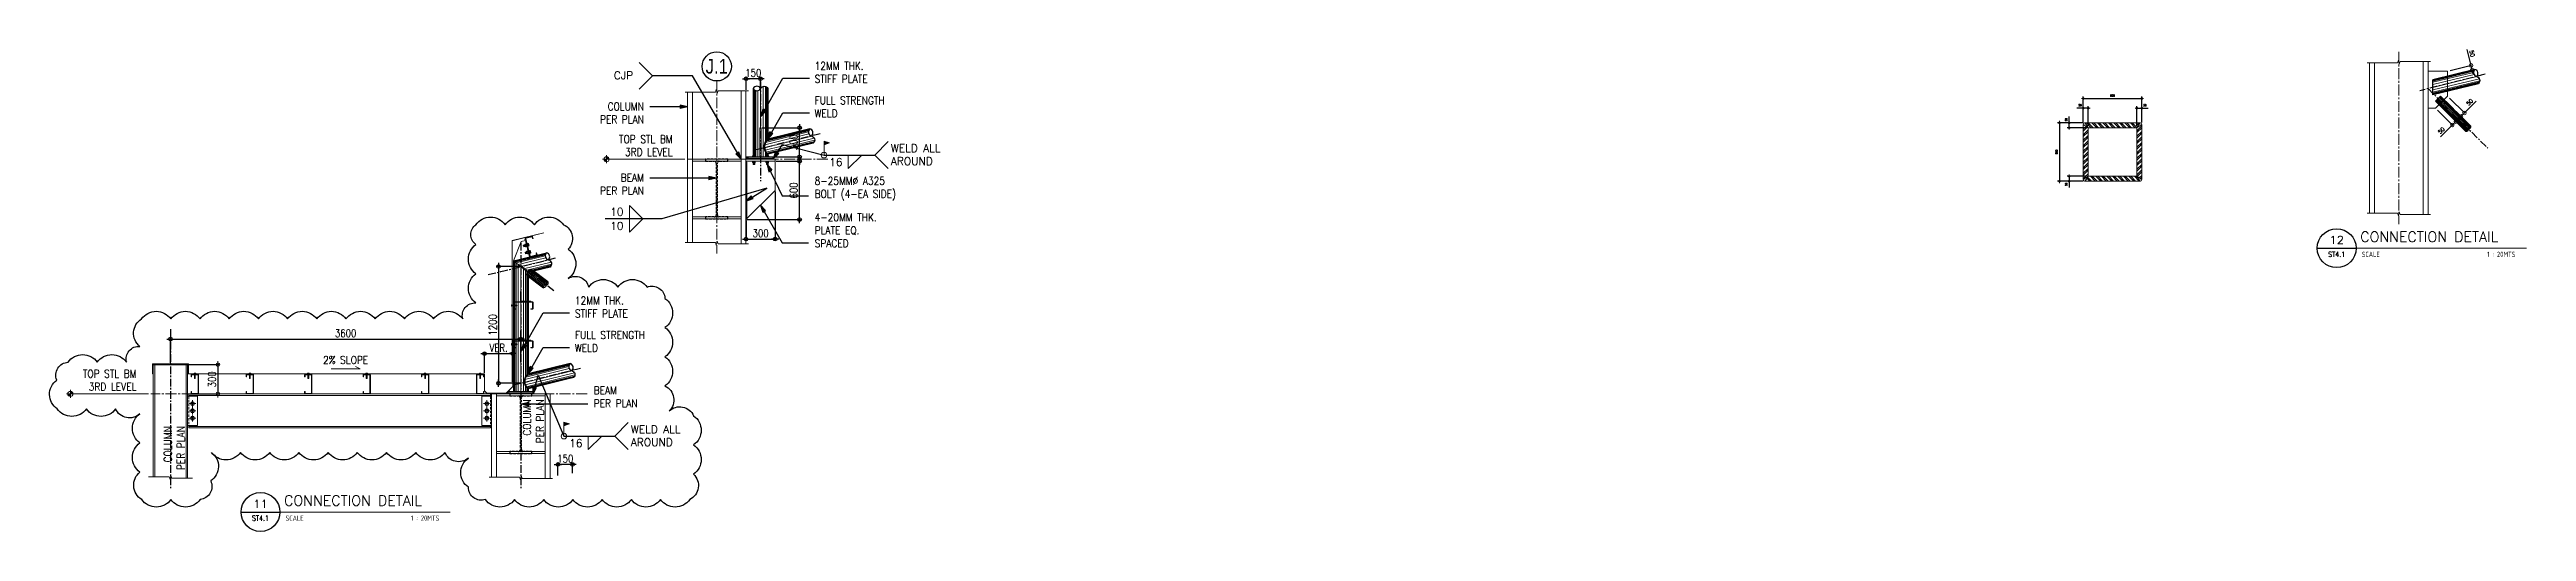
# Model space of a CAD drawing. Header units: millimetres. Extents: x -14320 to 437400, y -59080 to 73710.
# Drawn here: x 22543 to 47993, y -5224 to -270 of the extents above; entities that cross this region are included whole.
import ezdxf
from ezdxf.enums import TextEntityAlignment as Align

# ---------------------------------------------------------------- set-up
doc = ezdxf.new("R2010")
doc.units = ezdxf.units.MM
doc.header["$LTSCALE"] = 10
doc.header["$MEASUREMENT"] = 0
for name, pattern in [('CENTER', [50.8, 31.75, -6.35, 6.35, -6.35]), ('CENTER2', [1.125, 0.75, -0.125, 0.125, -0.125]), ('HIDDEN', [0.375, 0.25, -0.125]), ('PHANTOM2', [1.25, 0.625, -0.125, 0.125, -0.125, 0.125, -0.125])]:
    doc.linetypes.add(name, pattern=pattern)
for name, color, linetype, lineweight in [('.1 - NUMBER 9', 9, 'Continuous', 9), ('BOLT', 33, 'Continuous', 20), ('CEE STEEL PURLINS', 46, 'Continuous', 15), ('GUTTER', 1, 'Continuous', 15), ('HATCH', 8, 'Continuous', 5), ('HATCH 000', 251, 'Continuous', 5), ('OUTLINE', 1, 'HIDDEN', 15), ('REVCLOUD', 6, 'Continuous', 25), ('S-ANNO-DIMS', 1, 'Continuous', 5), ('S-Anno-Symb', 143, 'PHANTOM2', 13), ('S-Anno-Text', 52, 'Continuous', 15), ('S-ANNO-WELD', 1, 'Continuous', 9), ('S-BEAM', 5, 'Continuous', 30), ('S-BEAM-IDEN', 2, 'Continuous', 9), ('S-BRACE', 2, 'Continuous', 9), ('S-DETL-FAST', 40, 'Continuous', 9), ('S-DETL-LN03', 3, 'Continuous', 9), ('S-DETL-PATT', 9, 'Continuous', 9), ('S_BOLTS', 252, 'Continuous', 9), ('S_GRID LINES', 252, 'Continuous', 5), ('S_STEEL PLATE', 2, 'Continuous', 15), ('S_STEEL TRUSS', 5, 'Continuous', 30), ('TEXT', 2, 'Continuous', 20), ('WELD', 251, 'Continuous', 5)]:
    doc.layers.add(name, color=color, linetype=linetype, lineweight=lineweight)
for name, color, linetype in [('A-ANNO_DIM', 1, 'Continuous'), ('A-NEW', 240, 'Continuous'), ('A_LINE', 1, 'Continuous'), ('TARGET-MAIN', 1, 'Continuous')]:
    doc.layers.add(name, color=color, linetype=linetype)
doc.layers.add('GUIDE 001', color=214, linetype='Continuous', lineweight=0, plot=False)
doc.styles.add('1', font='simplex.shx', dxfattribs={"width": 0.85, "height": 40})
doc.styles.add('40', font='simplex.shx', dxfattribs={"width": 0.8, "height": 20})
doc.styles.add('80', font='simplex.shx', dxfattribs={"height": 40})
doc.styles.add('ARCHITEXT', font='architxt.shx', dxfattribs={"width": 0.85})
doc.styles.add('ARIALNW', font='ARIALN.TTF')
doc.styles.add('ROMANS', font='romans.shx', dxfattribs={"width": 0.8, "height": 80})
doc.styles.add('ROMANSX', font='ROMANS.shx', dxfattribs={"height": 0.09375})
doc.styles.add('SIMPLEX', font='SIMPLEX.shx', dxfattribs={"width": 1.1})
doc.dimstyles.new('DDIM 20', dxfattribs={"dimtxt": 80, "dimasz": 0.5, "dimexe": 10, "dimexo": 10, "dimgap": 20, "dimtad": 1, "dimdec": 0, "dimrnd": 1, "dimdsep": 46, "dimtxsty": 'ROMANS', "dimblk1": 'ESCADIM_ARW', "dimblk2": 'ESCADIM_ARW', "dimsah": 1, "dimcen": 5, "dimclrd": 1, "dimclre": 1, "dimclrt": 52, "dimadec": 0, "dimazin": 0, "dimtfac": 1, "dimtdec": 0, "dimtofl": 0, "dimtmove": 0, "dimatfit": 3, "dimldrblk": 'ESCADIM_ARW', "dimfxl": 1, "dimtolj": 1, "dimtzin": 0, "dimarcsym": 0})
doc.dimstyles.new('DDIM20', dxfattribs={"dimtxt": 40, "dimasz": 0.5, "dimexe": 5, "dimexo": 30, "dimgap": 20, "dimtad": 1, "dimdec": 0, "dimrnd": 1, "dimdsep": 46, "dimtxsty": '80', "dimblk1": 'ESCADIM_ARW', "dimblk2": 'ESCADIM_ARW', "dimsah": 1, "dimcen": 50, "dimclrd": 1, "dimclre": 1, "dimclrt": 52, "dimadec": 0, "dimazin": 0, "dimtfac": 1, "dimtdec": 0, "dimtofl": 0, "dimtmove": 0, "dimatfit": 3, "dimldrblk": 'ESCADIM_ARW', "dimfxl": 1, "dimtolj": 1, "dimtzin": 0, "dimarcsym": 0})
doc.dimstyles.new('ESCA20', dxfattribs={"dimtxt": 40, "dimasz": 0.25, "dimexe": 20, "dimexo": 20, "dimgap": 20, "dimtad": 1, "dimdec": 0, "dimrnd": 1, "dimdsep": 46, "dimtxsty": '40', "dimblk1": 'ESCADIM_ARW', "dimblk2": 'ESCADIM_ARW', "dimsah": 1, "dimcen": 50, "dimclrd": 256, "dimclre": 256, "dimclrt": 52, "dimadec": 0, "dimazin": 0, "dimtfac": 1, "dimtdec": 0, "dimtofl": 0, "dimtmove": 0, "dimatfit": 3, "dimldrblk": 'ESCADIM_ARW', "dimfxl": 1, "dimtolj": 1, "dimtzin": 0, "dimarcsym": 0})
doc.dimstyles.new('ESCA_ARW$7', dxfattribs={"dimtxt": 200, "dimasz": 1, "dimexe": 100, "dimexo": 100, "dimgap": 100, "dimtad": 1, "dimdec": 0, "dimrnd": 1, "dimdsep": 46, "dimtxsty": '1', "dimblk1": 'dim_arw', "dimblk2": 'dim_arw', "dimsah": 1, "dimcen": 50, "dimclrd": 1, "dimclre": 256, "dimclrt": 52, "dimadec": 0, "dimazin": 0, "dimtfac": 1, "dimtofl": 0, "dimtmove": 0, "dimatfit": 3, "dimldrblk": 'dim_arw', "dimfxl": 1, "dimtolj": 1, "dimtzin": 0, "dimarcsym": 0})

msp = doc.modelspace()

# ---------------------------------------------------------------- texts
at = {"layer": 'S-Anno-Text', "char_height": 80}
for s, insert, width, attachment_point, style in [('CJP', (28540.1, -535.8), 550.332, 6, 'ROMANSX'), ('12MM THK.\\PSTIFF PLATE', (30403.9, -611.2), 1928.978, 7, '1'), ('FULL STRENGTH\\PWELD', (30403.9, -966.5), 1928.978, 7, '1'), ('COLUMN\\PPER PLAN', (28649.7, -1028.7), 1928.978, 9, '1'), ('TOP STL BM\\P3RD LEVEL', (28945.1, -1364.3), 1928.978, 9, '1'), ('WELD ALL \\PAROUND', (31187.2, -1350.4), 784.709, 4, 'ROMANSX'), ('16', (30690, -1427.1), 550.332, 6, 'ROMANSX'), ('BEAM\\PPER PLAN', (28649.7, -1760.5), 1928.978, 9, '1'), ('8-25MM%%C A325\\PBOLT (4-EA SIDE)', (30403.9, -1819.9), 1928.978, 7, '1'), ('10', (28440.2, -1938), 550.332, 6, 'ROMANSX'), ('4-20MM THK.\\PPLATE EQ. \\PSPACED', (30403.9, -2301.4), 1928.978, 7, '1'), ('10', (28440.2, -2082.8), 550.332, 6, 'ROMANSX'), ('12MM THK.\\PSTIFF PLATE', (27940.6, -3023.2), 1928.978, 7, '1'), ('FULL STRENGTH\\PWELD', (27940.6, -3378.5), 1928.978, 7, '1'), ('TOP STL BM\\P3RD LEVEL', (23435.4, -3776.3), 1928.978, 9, '1'), ('2% SLOPE', (25585.4, -3501.8), 1137.372, 8, '1'), ('BEAM\\PPER PLAN', (28134.4, -3947.1), 1928.978, 7, '1'), ('16', (28018.1, -4316.2), 550.332, 6, 'ROMANSX'), ('WELD ALL \\PAROUND', (28515.3, -4239.5), 784.709, 4, 'ROMANSX')]:
    msp.add_mtext(s, dxfattribs=dict(at, insert=insert, width=width, attachment_point=attachment_point, style=style))
at = {"layer": 'S-Anno-Text', "char_height": 80, "width": 1928.978, "attachment_point": 9, "rotation": 90, "style": '1'}
for insert in [(27621.7, -3866.8), (23931.8, -4141.5)]:
    msp.add_mtext('COLUMN\\PPER PLAN', dxfattribs=dict(at, insert=insert))
at = {"layer": 'TEXT', "insert": (29398.7, -442.8), "char_height": 150, "width": 943.451, "attachment_point": 5, "style": 'ARIALNW'}
msp.add_mtext('J.1', dxfattribs=at)

# ---------------------------------------------------------------- blocks, each defined once
blk = doc.blocks.new('ESCADIM_ARW')
at = {"color": 9}
blk.add_line((75, 0), (-75, 0), dxfattribs=at)
blk.add_circle((0, 0), 37.5, dxfattribs=at)
blk = doc.blocks.new('*D254')
at = {"layer": 'Defpoints', "color": 0, "transparency": 16777216}
for p in [(43458, -1023), (43195, -1623), (43458, -1623)]:
    blk.add_point(p, dxfattribs=at)
at = {"layer": 'S-ANNO-DIMS', "lineweight": -2, "transparency": 16777216}
for p, q in [((43438, -1023), (43175, -1023)), ((43195, -1023), (43195, -1623)), ((43438, -1623), (43175, -1623))]:
    blk.add_line(p, q, dxfattribs=at)
at = {"layer": 'S-ANNO-DIMS', "lineweight": -2, "transparency": 16777216, "xscale": 0.25, "yscale": 0.25, "zscale": 0.25}
for p, rotation in [((43195, -1023), 90), ((43195, -1623), 270)]:
    blk.add_blockref('ESCADIM_ARW', p, dxfattribs=dict(at, rotation=rotation))
at = {"layer": 'S-ANNO-DIMS', "color": 52, "transparency": 16777216, "insert": (43165, -1323), "char_height": 20, "attachment_point": 5, "rotation": 90, "style": '40'}
blk.add_mtext('\\A1;600', dxfattribs=at)
blk = doc.blocks.new('*D255')
at = {"layer": 'Defpoints', "color": 0, "transparency": 16777216}
for p in [(44040, -773), (43440, -1041), (44040, -1041)]:
    blk.add_point(p, dxfattribs=at)
at = {"layer": 'S-ANNO-DIMS', "lineweight": -2, "transparency": 16777216}
for p, q in [((43440, -1021), (43440, -753)), ((44040, -1021), (44040, -753)), ((43440, -773), (44040, -773))]:
    blk.add_line(p, q, dxfattribs=at)
at = {"layer": 'S-ANNO-DIMS', "lineweight": -2, "transparency": 16777216, "xscale": 0.25, "yscale": 0.25, "zscale": 0.25, "rotation": 180}
blk.add_blockref('ESCADIM_ARW', (43440, -773), dxfattribs=at)
at = {"layer": 'S-ANNO-DIMS', "lineweight": -2, "transparency": 16777216, "xscale": 0.25, "yscale": 0.25, "zscale": 0.25}
blk.add_blockref('ESCADIM_ARW', (44040, -773), dxfattribs=at)
at = {"layer": 'S-ANNO-DIMS', "color": 52, "transparency": 16777216, "insert": (43740, -743), "char_height": 20, "attachment_point": 5, "style": '40'}
blk.add_mtext('\\A1;600', dxfattribs=at)
blk = doc.blocks.new('*D250')
at = {"layer": 'Defpoints', "color": 0, "transparency": 16777216}
for p in [(43295, -1023), (43458, -1023), (43490, -1073)]:
    blk.add_point(p, dxfattribs=at)
at = {"layer": 'S-ANNO-DIMS', "lineweight": -2, "transparency": 16777216}
for p, q in [((43295, -1023), (43295, -957)), ((43438, -1023), (43275, -1023)), ((43470, -1073), (43275, -1073)), ((43295, -1073), (43295, -1023))]:
    blk.add_line(p, q, dxfattribs=at)
at = {"layer": 'S-ANNO-DIMS', "lineweight": -2, "transparency": 16777216, "xscale": 0.25, "yscale": 0.25, "zscale": 0.25}
for p, rotation in [((43295, -1023), 90), ((43295, -1073), 270)]:
    blk.add_blockref('ESCADIM_ARW', p, dxfattribs=dict(at, rotation=rotation))
at = {"layer": 'S-ANNO-DIMS', "color": 52, "transparency": 16777216, "insert": (43265, -990), "char_height": 20, "attachment_point": 5, "rotation": 90, "style": '40'}
blk.add_mtext('\\A1;50', dxfattribs=at)
blk = doc.blocks.new('*D251')
at = {"layer": 'Defpoints', "color": 0, "transparency": 16777216}
for p in [(43295, -1623), (43458, -1623), (43490, -1573)]:
    blk.add_point(p, dxfattribs=at)
at = {"layer": 'S-ANNO-DIMS', "lineweight": -2, "transparency": 16777216}
for p, q in [((43470, -1573), (43275, -1573)), ((43438, -1623), (43275, -1623)), ((43295, -1573), (43295, -1623)), ((43295, -1623), (43295, -1689))]:
    blk.add_line(p, q, dxfattribs=at)
at = {"layer": 'S-ANNO-DIMS', "lineweight": -2, "transparency": 16777216, "xscale": 0.25, "yscale": 0.25, "zscale": 0.25}
for p, rotation in [((43295, -1573), 90), ((43295, -1623), 270)]:
    blk.add_blockref('ESCADIM_ARW', p, dxfattribs=dict(at, rotation=rotation))
at = {"layer": 'S-ANNO-DIMS', "color": 52, "transparency": 16777216, "insert": (43265, -1656), "char_height": 20, "attachment_point": 5, "rotation": 90, "style": '40'}
blk.add_mtext('\\A1;50', dxfattribs=at)
blk = doc.blocks.new('*D252')
at = {"layer": 'Defpoints', "color": 0, "transparency": 16777216}
for p in [(44040, -873), (43990, -1073), (44040, -1036)]:
    blk.add_point(p, dxfattribs=at)
at = {"layer": 'S-ANNO-DIMS', "lineweight": -2, "transparency": 16777216}
for p, q in [((43990, -1053), (43990, -853)), ((43990, -873), (44040, -873)), ((44040, -1016), (44040, -853)), ((44040, -873), (44106, -873))]:
    blk.add_line(p, q, dxfattribs=at)
at = {"layer": 'S-ANNO-DIMS', "lineweight": -2, "transparency": 16777216, "xscale": 0.25, "yscale": 0.25, "zscale": 0.25, "rotation": 180}
blk.add_blockref('ESCADIM_ARW', (43990, -873), dxfattribs=at)
at = {"layer": 'S-ANNO-DIMS', "lineweight": -2, "transparency": 16777216, "xscale": 0.25, "yscale": 0.25, "zscale": 0.25}
blk.add_blockref('ESCADIM_ARW', (44040, -873), dxfattribs=at)
at = {"layer": 'S-ANNO-DIMS', "color": 52, "transparency": 16777216, "insert": (44073, -843), "char_height": 20, "attachment_point": 5, "style": '40'}
blk.add_mtext('\\A1;50', dxfattribs=at)
blk = doc.blocks.new('*D253')
at = {"layer": 'Defpoints', "color": 0, "transparency": 16777216}
for p in [(43440, -873), (43440, -1036), (43490, -1073)]:
    blk.add_point(p, dxfattribs=at)
at = {"layer": 'S-ANNO-DIMS', "lineweight": -2, "transparency": 16777216}
for p, q in [((43440, -873), (43374, -873)), ((43440, -1016), (43440, -853)), ((43490, -873), (43440, -873)), ((43490, -1053), (43490, -853))]:
    blk.add_line(p, q, dxfattribs=at)
at = {"layer": 'S-ANNO-DIMS', "lineweight": -2, "transparency": 16777216, "xscale": 0.25, "yscale": 0.25, "zscale": 0.25, "rotation": 180}
blk.add_blockref('ESCADIM_ARW', (43440, -873), dxfattribs=at)
at = {"layer": 'S-ANNO-DIMS', "lineweight": -2, "transparency": 16777216, "xscale": 0.25, "yscale": 0.25, "zscale": 0.25}
blk.add_blockref('ESCADIM_ARW', (43490, -873), dxfattribs=at)
at = {"layer": 'S-ANNO-DIMS', "color": 52, "transparency": 16777216, "insert": (43407, -843), "char_height": 20, "attachment_point": 5, "style": '40'}
blk.add_mtext('\\A1;50', dxfattribs=at)
blk = doc.blocks.new('EXT', base_point=(6.578, 3.66))
for p, q in [((6.573, 3.67), (6.583, 3.67)), ((6.573, 3.67), (6.573, 3.66)), ((6.583, 3.67), (6.573, 3.67)), ((6.573, 3.666), (6.583, 3.666)), ((6.573, 3.663), (6.583, 3.663)), ((6.573, 3.66), (6.583, 3.66)), ((6.575, 3.668), (6.582, 3.668)), ((6.575, 3.665), (6.582, 3.665)), ((6.575, 3.661), (6.582, 3.661)), ((6.583, 3.66), (6.583, 3.67))]:
    blk.add_line(p, q)
blk = doc.blocks.new('BOLT', base_point=(6.579, 3.68))
for p, q in [((6.571, 3.685), (6.571, 3.68)), ((6.575, 3.685), (6.571, 3.685)), ((6.575, 3.686), (6.573, 3.686)), ((6.575, 3.68), (6.575, 3.686)), ((6.575, 3.686), (6.583, 3.686)), ((6.575, 3.685), (6.583, 3.685)), ((6.585, 3.686), (6.583, 3.686)), ((6.583, 3.68), (6.583, 3.686)), ((6.587, 3.685), (6.583, 3.685)), ((6.587, 3.68), (6.587, 3.685))]:
    blk.add_line(p, q)
for centre, radius, start, end in [((6.573, 3.683), 0.00241, 33.9696, 146.0304), ((6.579, 3.678), 0.00805, 60.2058, 119.7942), ((6.585, 3.683), 0.00241, 33.9696, 146.0304)]:
    blk.add_arc(centre, radius, start, end)
blk = doc.blocks.new('NUT20')
for p, q in [((0.0185, 0.0045), (-0.0185, 0.0045)), ((-0.0185, 0.0045), (-0.0185, 0)), ((-0.0185, 0), (0.0185, 0)), ((0.0185, 0), (0.0185, 0.0045))]:
    blk.add_line(p, q)
for name, p, xscale, yscale, zscale in [('BOLT', (0, 0.0045), 2.125, 2.666666666666667, 2.125), ('EXT', (0, 0.0205), 2, 2, 2)]:
    blk.add_blockref(name, p, dxfattribs=dict(xscale=xscale, yscale=yscale, zscale=zscale))
blk = doc.blocks.new('*D256')
at = {"layer": 'A-ANNO_DIM', "color": 1, "lineweight": -2, "transparency": 16777216}
for p, q in [((30009, -1418), (30259, -1418)), ((30249, -2018), (30249, -1418)), ((29709, -2018), (30259, -2018))]:
    blk.add_line(p, q, dxfattribs=at)
at = {"layer": 'Defpoints', "color": 0, "transparency": 16777216}
for p in [(29999, -1418), (30249, -1418), (29699, -2018)]:
    blk.add_point(p, dxfattribs=at)
at = {"layer": 'A-ANNO_DIM', "color": 1, "lineweight": -2, "transparency": 16777216, "xscale": 0.5, "yscale": 0.5, "zscale": 0.5}
for p, rotation in [((30249, -1418), 90), ((30249, -2018), 270)]:
    blk.add_blockref('ESCADIM_ARW', p, dxfattribs=dict(at, rotation=rotation))
at = {"layer": 'A-ANNO_DIM', "color": 52, "transparency": 16777216, "insert": (30189, -1718), "char_height": 80, "attachment_point": 5, "rotation": 90, "style": 'ROMANS'}
blk.add_mtext('\\A1;600', dxfattribs=at)
blk = doc.blocks.new('*D257')
at = {"layer": 'A-ANNO_DIM', "color": 1, "lineweight": -2, "transparency": 16777216}
for p, q in [((29865, -1073), (30259, -1073)), ((30249, -1372), (30249, -1073)), ((29984, -1373), (30259, -1373))]:
    blk.add_line(p, q, dxfattribs=at)
at = {"layer": 'Defpoints', "color": 0, "transparency": 16777216}
for p in [(29855, -1073), (30249, -1073), (29974, -1373)]:
    blk.add_point(p, dxfattribs=at)
at = {"layer": 'A-ANNO_DIM', "color": 1, "lineweight": -2, "transparency": 16777216, "xscale": 0.5, "yscale": 0.5, "zscale": 0.5}
for p, rotation in [((30249, -1073), 90), ((30249, -1373), 270)]:
    blk.add_blockref('ESCADIM_ARW', p, dxfattribs=dict(at, rotation=rotation))
at = {"layer": 'A-ANNO_DIM', "color": 52, "transparency": 16777216, "insert": (30189, -1223), "char_height": 80, "attachment_point": 5, "rotation": 90, "style": 'ROMANS'}
blk.add_mtext('\\A1;300', dxfattribs=at)
blk = doc.blocks.new('*D258')
at = {"layer": 'A-ANNO_DIM', "color": 1, "lineweight": -2, "transparency": 16777216}
for p, q in [((29699, -683), (29699, -560)), ((29848, -570), (29699, -570)), ((29849, -660), (29849, -560))]:
    blk.add_line(p, q, dxfattribs=at)
at = {"layer": 'Defpoints', "color": 0, "transparency": 16777216}
for p in [(29699, -570), (29699, -693), (29849, -670)]:
    blk.add_point(p, dxfattribs=at)
at = {"layer": 'A-ANNO_DIM', "color": 1, "lineweight": -2, "transparency": 16777216, "xscale": 0.5, "yscale": 0.5, "zscale": 0.5, "rotation": 180}
blk.add_blockref('ESCADIM_ARW', (29699, -570), dxfattribs=at)
at = {"layer": 'A-ANNO_DIM', "color": 1, "lineweight": -2, "transparency": 16777216, "xscale": 0.5, "yscale": 0.5, "zscale": 0.5}
blk.add_blockref('ESCADIM_ARW', (29849, -570), dxfattribs=at)
at = {"layer": 'A-ANNO_DIM', "color": 52, "transparency": 16777216, "insert": (29774, -510), "char_height": 80, "attachment_point": 5, "style": 'ROMANS'}
blk.add_mtext('\\A1;150', dxfattribs=at)
blk = doc.blocks.new('Elev_Pnt')
at = {"layer": 'S-Anno-Symb'}
h = blk.add_hatch(color=1, dxfattribs=at)
h.paths.add_polyline_path([(0, 110, 0.4142136), (-110, 0), (0, 0)])
h.paths.add_polyline_path([(110, 0), (0, 0), (0, -110, 0.4142136)])
at = {"layer": 'S-Anno-Symb', "color": 1, "linetype": 'Continuous'}
for p, q in [((0, -170), (0, 170)), ((-170, 0), (170, 0))]:
    blk.add_line(p, q, dxfattribs=at)
blk.add_circle((0, 0), 110, dxfattribs=at)
blk = doc.blocks.new('dim_arw')
h = blk.add_hatch(color=256)
h.paths.add_polyline_path([(-126, 29), (0, 0), (-126, -29, -0.115681), (-133, 0, -0.115681)])
h.paths.add_polyline_path([(-249, 58), (-126, 29, 0.115681), (-133, 0, 0.115681), (-126, -29), (-249, -58)])
for p, q in [((0, 0), (-249, 58)), ((-249, 58), (-249, -58)), ((0, 0), (-249, -58))]:
    blk.add_line(p, q)
blk = doc.blocks.new('*U11')
at = {"layer": 'S-ANNO-WELD'}
blk.add_lwpolyline([(0, 0), (0, -0.162), (0.162, 0)], dxfattribs=at)
blk = doc.blocks.new('TARGET-DWGLABEL')
at = {"layer": 'TARGET-MAIN'}
blk.add_line((-7.5, 0), (7.5, 0), dxfattribs=at)
blk.add_circle((0, 0), 7.5, dxfattribs=at)
at = {"layer": 'TARGET-MAIN', "color": 2, "style": 'ARCHITEXT', "width": 0.85}
blk.add_text('SCALE', height=2, dxfattribs=at).set_placement((9.66, -2.36), align=Align.MIDDLE_LEFT)
at = {"layer": 'TARGET-MAIN', "color": 4, "style": 'ARCHITEXT', "width": 0.85}
blk.add_attdef('DWG_NO.', text='', height=3, dxfattribs=at).set_placement((0, 3.17), align=Align.MIDDLE_CENTER)
at = {"layer": 'TARGET-MAIN', "color": 6, "style": 'ARCHITEXT', "width": 0.85}
blk.add_attdef('DRAWING_TITLE', text='', height=5, dxfattribs=at).set_placement((9.08, 4.41), align=Align.MIDDLE_LEFT)
at = {"layer": 'TARGET-MAIN', "color": 3, "style": 'ARCHITEXT', "width": 0.85}
blk.add_attdef('SHT_NO.', text='', height=2, dxfattribs=at).set_placement((-0.02, -2.36), align=Align.MIDDLE_CENTER)
at = {"layer": 'TARGET-MAIN', "color": 2, "style": 'ARCHITEXT', "width": 0.85}
blk.add_attdef('SCALE', text='', height=2, dxfattribs=at).set_placement((69.6, -2.36), align=Align.MIDDLE_RIGHT)
blk = doc.blocks.new('*D259')
at = {"layer": 'Defpoints', "color": 0, "transparency": 16777216}
for p in [(47058, -871), (47094, -836), (47268, -1010)]:
    blk.add_point(p, dxfattribs=at)
at = {"layer": 'S-BEAM-IDEN', "color": 1, "lineweight": -2, "transparency": 16777216}
for p, q in [((47080, -892), (47236, -1049)), ((47115, -857), (47271, -1013)), ((47267, -1010), (47233, -1045)), ((47232, -1045), (47110, -1167))]:
    blk.add_line(p, q, dxfattribs=at)
at = {"layer": 'S-BEAM-IDEN', "color": 1, "lineweight": -2, "transparency": 16777216, "xscale": 0.5, "yscale": 0.5, "zscale": 0.5}
for p, rotation in [((47232, -1045), 224.9999999999993), ((47268, -1010), 44.99999999999926)]:
    blk.add_blockref('ESCADIM_ARW', p, dxfattribs=dict(at, rotation=rotation))
at = {"layer": 'S-BEAM-IDEN', "color": 52, "transparency": 16777216, "insert": (47119, -1102), "char_height": 40, "attachment_point": 5, "rotation": 45, "style": '80'}
blk.add_mtext('\\A1;50', dxfattribs=at)
blk = doc.blocks.new('*D260')
at = {"layer": 'Defpoints', "color": 0, "transparency": 16777216}
for p in [(47182, -747), (47147, -783), (47321, -957)]:
    blk.add_point(p, dxfattribs=at)
at = {"layer": 'S-BEAM-IDEN', "color": 1, "lineweight": -2, "transparency": 16777216}
for p, q in [((47168, -804), (47324, -960)), ((47203, -769), (47360, -925)), ((47321, -956), (47356, -922)), ((47356, -921), (47475, -802))]:
    blk.add_line(p, q, dxfattribs=at)
at = {"layer": 'S-BEAM-IDEN', "color": 1, "lineweight": -2, "transparency": 16777216, "xscale": 0.5, "yscale": 0.5, "zscale": 0.5}
for p, rotation in [((47321, -957), 225.0000000000022), ((47356, -921), 45.00000000000215)]:
    blk.add_blockref('ESCADIM_ARW', p, dxfattribs=dict(at, rotation=rotation))
at = {"layer": 'S-BEAM-IDEN', "color": 52, "transparency": 16777216, "insert": (47410, -811), "char_height": 40, "attachment_point": 5, "rotation": 45, "style": '80'}
blk.add_mtext('\\A1;50', dxfattribs=at)
blk = doc.blocks.new('*D261')
at = {"layer": 'A-ANNO_DIM', "color": 1, "lineweight": -2, "transparency": 16777216}
for p, q in [((29999, -1728), (29999, -2228)), ((29699, -2028), (29699, -2228)), ((29699, -2218), (29998, -2218))]:
    blk.add_line(p, q, dxfattribs=at)
at = {"layer": 'Defpoints', "color": 0, "transparency": 16777216}
for p in [(29999, -1718), (29699, -2018), (29999, -2218)]:
    blk.add_point(p, dxfattribs=at)
at = {"layer": 'A-ANNO_DIM', "color": 1, "lineweight": -2, "transparency": 16777216, "xscale": 0.5, "yscale": 0.5, "zscale": 0.5, "rotation": 180}
blk.add_blockref('ESCADIM_ARW', (29699, -2218), dxfattribs=at)
at = {"layer": 'A-ANNO_DIM', "color": 1, "lineweight": -2, "transparency": 16777216, "xscale": 0.5, "yscale": 0.5, "zscale": 0.5}
blk.add_blockref('ESCADIM_ARW', (29999, -2218), dxfattribs=at)
at = {"layer": 'A-ANNO_DIM', "color": 52, "transparency": 16777216, "insert": (29849, -2158), "char_height": 80, "attachment_point": 5, "style": 'ROMANS'}
blk.add_mtext('\\A1;300', dxfattribs=at)
blk = doc.blocks.new('*D262')
at = {"layer": 'Defpoints', "color": 0, "transparency": 16777216}
for p in [(47182, -492), (47435, -482), (47194, -540)]:
    blk.add_point(p, dxfattribs=at)
at = {"layer": 'S-BEAM-IDEN', "color": 1, "lineweight": -2, "transparency": 16777216}
for p, q in [((47211, -485), (47429, -432)), ((47223, -533), (47440, -480)), ((47424, -433), (47384, -270)), ((47435, -481), (47424, -434))]:
    blk.add_line(p, q, dxfattribs=at)
at = {"layer": 'S-BEAM-IDEN', "color": 1, "lineweight": -2, "transparency": 16777216, "xscale": 0.5, "yscale": 0.5, "zscale": 0.5}
for p, rotation in [((47424, -433), 103.5866003085701), ((47435, -482), 283.5866003085701)]:
    blk.add_blockref('ESCADIM_ARW', p, dxfattribs=dict(at, rotation=rotation))
at = {"layer": 'S-BEAM-IDEN', "color": 52, "transparency": 16777216, "insert": (47435, -311), "char_height": 40, "attachment_point": 5, "rotation": 283.5866, "style": '80'}
blk.add_mtext('\\A1;50', dxfattribs=at)
blk = doc.blocks.new('*D304')
at = {"layer": 'A-ANNO_DIM', "color": 1, "lineweight": -2, "transparency": 16777216}
for p, q in [((27767, -4647), (27767, -4525)), ((27916, -4535), (27767, -4535)), ((27917, -4625), (27917, -4525))]:
    blk.add_line(p, q, dxfattribs=at)
at = {"layer": 'Defpoints', "color": 0, "transparency": 16777216}
for p in [(27767, -4535), (27767, -4657), (27917, -4635)]:
    blk.add_point(p, dxfattribs=at)
at = {"layer": 'A-ANNO_DIM', "color": 1, "lineweight": -2, "transparency": 16777216, "xscale": 0.5, "yscale": 0.5, "zscale": 0.5, "rotation": 180}
blk.add_blockref('ESCADIM_ARW', (27767, -4535), dxfattribs=at)
at = {"layer": 'A-ANNO_DIM', "color": 1, "lineweight": -2, "transparency": 16777216, "xscale": 0.5, "yscale": 0.5, "zscale": 0.5}
blk.add_blockref('ESCADIM_ARW', (27917, -4535), dxfattribs=at)
at = {"layer": 'A-ANNO_DIM', "color": 52, "transparency": 16777216, "insert": (27842, -4475), "char_height": 80, "attachment_point": 5, "style": 'ROMANS'}
blk.add_mtext('\\A1;150', dxfattribs=at)
blk = doc.blocks.new('*D305')
at = {"layer": 'A-ANNO_DIM', "color": 1, "lineweight": -2, "transparency": 16777216}
for p, q in [((27383, -2500), (27147, -2500)), ((27157, -2501), (27157, -3700)), ((27383, -3700), (27147, -3700))]:
    blk.add_line(p, q, dxfattribs=at)
at = {"layer": 'Defpoints', "color": 0, "transparency": 16777216}
for p in [(27393, -2500), (27157, -3700), (27393, -3700)]:
    blk.add_point(p, dxfattribs=at)
at = {"layer": 'A-ANNO_DIM', "color": 1, "lineweight": -2, "transparency": 16777216, "xscale": 0.5, "yscale": 0.5, "zscale": 0.5}
for p, rotation in [((27157, -2500), 90), ((27157, -3700), 270)]:
    blk.add_blockref('ESCADIM_ARW', p, dxfattribs=dict(at, rotation=rotation))
at = {"layer": 'A-ANNO_DIM', "color": 52, "transparency": 16777216, "insert": (27097, -3100), "char_height": 80, "attachment_point": 5, "rotation": 90, "style": 'ROMANS'}
blk.add_mtext('\\A1;1200', dxfattribs=at)
blk = doc.blocks.new('HBOLTP')
at = {"color": 0, "linetype": 'ByBlock'}
blk.add_lwpolyline([(-0.25, 0.43), (-0.5, 0), (-0.25, -0.43), (0.25, -0.43), (0.5, 0), (0.25, 0.43)], close=True, dxfattribs=at)
blk.add_circle((0, 0), 0.433, dxfattribs=at)
blk = doc.blocks.new('*D306')
at = {"layer": 'A-ANNO_DIM', "color": 1, "lineweight": -2, "transparency": 16777216}
for p, q in [((27012, -3592), (27012, -3386)), ((27013, -3396), (27302, -3396)), ((27302, -3592), (27302, -3386))]:
    blk.add_line(p, q, dxfattribs=at)
at = {"layer": 'Defpoints', "color": 0, "transparency": 16777216}
for p in [(27302, -3396), (27012, -3602), (27302, -3602)]:
    blk.add_point(p, dxfattribs=at)
at = {"layer": 'A-ANNO_DIM', "color": 1, "lineweight": -2, "transparency": 16777216, "xscale": 0.5, "yscale": 0.5, "zscale": 0.5, "rotation": 180}
blk.add_blockref('ESCADIM_ARW', (27012, -3396), dxfattribs=at)
at = {"layer": 'A-ANNO_DIM', "color": 1, "lineweight": -2, "transparency": 16777216, "xscale": 0.5, "yscale": 0.5, "zscale": 0.5}
blk.add_blockref('ESCADIM_ARW', (27302, -3396), dxfattribs=at)
at = {"layer": 'A-ANNO_DIM', "color": 52, "transparency": 16777216, "insert": (27157, -3336), "char_height": 80, "attachment_point": 5, "style": 'ROMANS'}
blk.add_mtext('\\A1;VER.', dxfattribs=at)
blk = doc.blocks.new('*D307')
at = {"layer": 'A-ANNO_DIM', "color": 1, "lineweight": -2, "transparency": 16777216}
for p, q in [((23785, -3491), (23785, -3236)), ((23786, -3246), (27385, -3246)), ((27385, -3483), (27385, -3236))]:
    blk.add_line(p, q, dxfattribs=at)
at = {"layer": 'Defpoints', "color": 0, "transparency": 16777216}
for p in [(27385, -3246), (23785, -3501), (27385, -3493)]:
    blk.add_point(p, dxfattribs=at)
at = {"layer": 'A-ANNO_DIM', "color": 1, "lineweight": -2, "transparency": 16777216, "xscale": 0.5, "yscale": 0.5, "zscale": 0.5, "rotation": 180}
blk.add_blockref('ESCADIM_ARW', (23785, -3246), dxfattribs=at)
at = {"layer": 'A-ANNO_DIM', "color": 1, "lineweight": -2, "transparency": 16777216, "xscale": 0.5, "yscale": 0.5, "zscale": 0.5}
blk.add_blockref('ESCADIM_ARW', (27385, -3246), dxfattribs=at)
at = {"layer": 'A-ANNO_DIM', "color": 52, "transparency": 16777216, "insert": (25585, -3186), "char_height": 80, "attachment_point": 5, "style": 'ROMANS'}
blk.add_mtext('\\A1;3600', dxfattribs=at)
blk = doc.blocks.new('*D308')
at = {"layer": 'Defpoints', "color": 0, "transparency": 16777216}
for p in [(23962, -3509), (23974, -3810), (24273, -3810)]:
    blk.add_point(p, dxfattribs=at)
at = {"layer": 'S-BEAM-IDEN', "color": 1, "lineweight": -2, "transparency": 16777216}
for p, q in [((23972, -3509), (24283, -3509)), ((24273, -3510), (24273, -3809)), ((23984, -3810), (24283, -3810))]:
    blk.add_line(p, q, dxfattribs=at)
at = {"layer": 'S-BEAM-IDEN', "color": 1, "lineweight": -2, "transparency": 16777216, "xscale": 0.5, "yscale": 0.5, "zscale": 0.5}
for p, rotation in [((24273, -3509), 90), ((24273, -3810), 270)]:
    blk.add_blockref('ESCADIM_ARW', p, dxfattribs=dict(at, rotation=rotation))
at = {"layer": 'S-BEAM-IDEN', "color": 52, "transparency": 16777216, "insert": (24213, -3660), "char_height": 80, "attachment_point": 5, "rotation": 90, "style": 'ROMANS'}
blk.add_mtext('\\A1;300', dxfattribs=at)

# ---------------------------------------------------------------- dimensions: what is measured, and where the dimension line sits
at = {"layer": 'A-ANNO_DIM'}
for base, p1, p2, picture, middle in [((29698.7, -570.4), (29848.7, -670.4), (29698.7, -692.8), '*D258', (29773.7, -570.4)), ((29998.7, -2218.1), (29698.7, -2018.1), (29998.7, -1718.1), '*D261', (29848.7, -2218.1)), ((27766.6, -4534.9), (27916.6, -4634.9), (27766.6, -4657.3), '*D304', (27841.6, -4534.9))]:
    dim = msp.add_linear_dim(base=base, p1=p1, p2=p2, dimstyle='DDIM 20', dxfattribs=at)
    dim.commit()
    dim.dimension.update_dxf_attribs({"geometry": picture, "text_midpoint": middle, "dimtype": 160})
dim = msp.add_linear_dim(base=(30248.7, -1072.9), p1=(29973.7, -1372.9), p2=(29854.7, -1072.9), angle=270, dimstyle='DDIM 20', dxfattribs=at)
dim.commit()
dim.dimension.update_dxf_attribs({"geometry": '*D257', "text_midpoint": (30248.7, -1222.9), "dimtype": 160})
for base, p1, p2, angle, picture, middle in [((30248.7, -1417.9), (29698.7, -2018.1), (29998.7, -1417.9), 270, '*D256', (30188.7, -1718)), ((27157.4, -3700.1), (27392.6, -2500.1), (27392.6, -3700.1), 90, '*D305', (27097.4, -3100.1))]:
    dim = msp.add_linear_dim(base=base, p1=p1, p2=p2, angle=angle, dimstyle='DDIM 20', dxfattribs=at)
    dim.commit()
    dim.dimension.update_dxf_attribs({"geometry": picture, "text_midpoint": middle})
dim = msp.add_linear_dim(base=(27385.4, -3245.7), p1=(23785.4, -3501.4), p2=(27385.4, -3493.4), dimstyle='DDIM 20', dxfattribs=at)
dim.commit()
dim.dimension.update_dxf_attribs({"geometry": '*D307', "text_midpoint": (25585.4, -3185.7)})
dim = msp.add_linear_dim(base=(27302.4, -3395.7), p1=(27012.4, -3601.8), p2=(27302.4, -3601.8), text='VER.', dimstyle='DDIM 20', dxfattribs=at)
dim.commit()
dim.dimension.update_dxf_attribs({"geometry": '*D306', "text_midpoint": (27157.4, -3335.7)})
at = {"layer": 'S-ANNO-DIMS'}
for base, p1, p2, picture, middle in [((44040, -772.9), (43440, -1040.6), (44040, -1040.6), '*D255', (43740, -742.9)), ((43440, -872.9), (43490, -1072.9), (43440, -1035.5), '*D253', (43406.8, -842.9))]:
    dim = msp.add_linear_dim(base=base, p1=p1, p2=p2, dimstyle='ESCA20', dxfattribs=at)
    dim.commit()
    dim.dimension.update_dxf_attribs({"geometry": picture, "text_midpoint": middle})
for base, p1, p2, angle, picture, middle in [((43195.4, -1622.9), (43458.1, -1022.9), (43457.7, -1622.9), 90, '*D254', (43165.4, -1322.9)), ((43295.4, -1022.9), (43490, -1072.9), (43458.1, -1022.9), 270, '*D250', (43265.4, -989.7)), ((44040, -872.9), (43990, -1072.9), (44040, -1035.5), 180, '*D252', (44073.2, -842.9)), ((43295.4, -1622.9), (43490, -1572.9), (43458.1, -1622.9), 90, '*D251', (43265.4, -1656.1))]:
    dim = msp.add_linear_dim(base=base, p1=p1, p2=p2, angle=angle, dimstyle='ESCA20', dxfattribs=at)
    dim.commit()
    dim.dimension.update_dxf_attribs({"geometry": picture, "text_midpoint": middle})
at = {"layer": 'S-BEAM-IDEN'}
for base, p1, p2, angle, picture, middle in [((47435.4, -481.6), (47182.2, -491.8), (47193.9, -540), 283.5866, '*D262', (47396.4, -320.4)), ((47320.8, -956.7), (47182.2, -747.4), (47146.9, -782.8), 225, '*D260', (47438.3, -839.1)), ((47267.8, -1009.7), (47058.5, -871.2), (47093.8, -835.8), 45, '*D259', (47147.2, -1130.3))]:
    dim = msp.add_linear_dim(base=base, p1=p1, p2=p2, angle=angle, dimstyle='DDIM20', dxfattribs=at)
    dim.commit()
    dim.dimension.update_dxf_attribs({"geometry": picture, "text_midpoint": middle, "dimtype": 161})
dim = msp.add_linear_dim(base=(24273.3663, -3809.911), p1=(23961.8076, -3509.4212), p2=(23973.8076, -3809.911), angle=90, dimstyle='DDIM 20', dxfattribs=at)
dim.commit()
dim.dimension.update_dxf_attribs({"geometry": '*D308', "text_midpoint": (24213.3663, -3659.6661)})

# ---------------------------------------------------------------- hatches: boundary and pattern name
at = {"layer": 'HATCH'}
h = msp.add_hatch(dxfattribs=at)
h.set_pattern_fill('ANSI37', color=256, scale=15, angle=30, style=0)
h.set_pattern_definition([(75, (-14335.2911, -5865.911), (-1.811110924, 0.48528571), []), (165, (-14335.2911, -5865.911), (-0.48528571, -1.811110924), [])])
h.paths.add_polyline_path([(29923.7, -1186.4), (29923.5, -1186.4), (29923.5, -1191.7, -0.0007406), (29923.7, -1191.5)])
h.paths.add_polyline_path([(29923.5, -1186.4), (29921.9, -1186.8), (29921.9, -1193.2, -0.0052579), (29923.5, -1191.7)])
h.paths.add_polyline_path([(29921.9, -1186.8), (29921.4, -1187, 0.0055437), (29919.6, -1188.5), (29919.6, -1195.4, -0.0077889), (29921.9, -1193.2)])
h.paths.add_polyline_path([(29919.6, -1188.5, 0.0150205), (29914.9, -1193), (29914.9, -1200.2, -0.0165122), (29919.6, -1195.4)])
h.paths.add_polyline_path([(29908.9, -1207.5), (29908.9, -1199.5, 0.0452103), (29897.8, -1215.4), (29897.8, -1226.3, -0.0534443)])
h.paths.add_polyline_path([(29897.8, -1226.3), (29897.8, -1215.4, 0.1593971), (29884.3, -1280.8, -0.0000203), (29889.1, -1279.6, -0.1339492)])
h.paths.add_polyline_path([(29889.1, -1279.6, 0.0000203), (29884.3, -1280.8, 0.1022946), (29897.8, -1322.2), (29897.8, -1311.2, -0.0805963)])
h.paths.add_polyline_path([(29897.8, -1311.2), (29897.8, -1322.2, 0.0452103), (29908.9, -1338.1), (29908.9, -1330, -0.0534443)])
h.paths.add_polyline_path([(29908.9, -1330), (29908.9, -1338.1, 0.0205271), (29914.9, -1344.6), (29914.9, -1337.3, -0.0229463)])
h.paths.add_polyline_path([(29919.6, -1342.2, -0.0165122), (29914.9, -1337.3), (29914.9, -1344.6, 0.0150205), (29919.6, -1349)])
h.paths.add_polyline_path([(29921.9, -1344.4, -0.0077889), (29919.6, -1342.2), (29919.6, -1349, 0.0071428), (29921.9, -1351)])
h.paths.add_polyline_path([(29923.5, -1345.8, -0.0052579), (29921.9, -1344.4), (29921.9, -1351, 0.0016536), (29922.4, -1351.5), (29923.5, -1351.2)])
h.paths.add_polyline_path([(29923.7, -1346, -0.0007406), (29923.5, -1345.8), (29923.5, -1351.2), (29923.7, -1351.2)])
msp.add_hatch(color=256, dxfattribs=at).paths.add_polyline_path([(29698.7, -1374.3), (29698.7, -1397.9), (29723.7, -1372.9, 0.1576509)])
h = msp.add_hatch(dxfattribs=at)
h.set_pattern_fill('ANSI37', color=256, scale=20, style=0)
h.set_pattern_definition([(45, (-14341.291, -5865.911), (-1.76776695, 1.76776695), []), (135, (-14341.291, -5865.911), (-1.76776695, -1.76776695), [])])
h.paths.add_polyline_path([(29848.7, -1387.9), (29708.7, -1387.9), (29698.7, -1397.9), (29848.7, -1397.9)])
h.paths.add_polyline_path([(29973.7, -1387.9), (29848.7, -1387.9), (29848.7, -1397.9), (29973.7, -1397.9)])
h.paths.add_polyline_path([(29973.7, -1387.9), (29973.7, -1397.9), (29983.7, -1397.9, 0.4142136)])
h = msp.add_hatch(dxfattribs=at)
h.set_pattern_fill('ANSI37', color=256, scale=20, style=0)
h.set_pattern_definition([(45, (-14341.291, -5873.911), (-1.76776695, 1.76776695), []), (135, (-14341.291, -5873.911), (-1.76776695, -1.76776695), [])])
h.paths.add_polyline_path([(29708.7, -1425.9), (29698.7, -1425.9), (29698.7, -2018.1), (29708.7, -2008.1)])
h = msp.add_hatch(dxfattribs=at)
h.set_pattern_fill('ANSI37', color=256, scale=15, angle=30, style=0)
h.set_pattern_definition([(75, (17023.0086, -4755.6506), (-1.81111092, 0.4852857), []), (165, (17023.0086, -4755.6506), (-0.4852857, -1.81111092), [])])
h.paths.add_polyline_path([(27523.1, -2545.7), (27522.8, -2545.5), (27516.5, -2547), (27516.9, -2547.3)])
h.paths.add_polyline_path([(27522.8, -2545.5), (27521.2, -2544.2), (27514.9, -2545.8), (27516.5, -2547)])
h.paths.add_polyline_path([(27521.2, -2544.2), (27518.8, -2542.4), (27512.5, -2544), (27514.9, -2545.8)])
h.paths.add_polyline_path([(27513.9, -2538.8), (27507.7, -2540.3), (27512.5, -2544), (27518.8, -2542.4)])
h.paths.add_polyline_path([(27509.7, -2535.6, 0.0183086), (27506.4, -2534.5), (27493.9, -2537.5, -0.0792988), (27507.3, -2540), (27507.7, -2540.3), (27513.9, -2538.8)])
h.paths.add_polyline_path([(27506.4, -2534.5, 0.2696647), (27459.3, -2545.9), (27471.8, -2542.9, -0.1344175), (27493.9, -2537.5)])
h.paths.add_polyline_path([(27471.8, -2542.9), (27459.3, -2545.9, 0.0200288), (27456.6, -2548.7), (27460.6, -2551.7, -0.0828646)])
h.paths.add_polyline_path([(27460.6, -2551.7), (27456.6, -2548.7, 0.0384015), (27452.2, -2554.6), (27456.1, -2557.7, -0.0433728)])
h.paths.add_polyline_path([(27452.2, -2554.6, 0.005949), (27451.6, -2555.5), (27451.6, -2567.4, -0.0627481), (27456.1, -2557.7)])
h.paths.add_polyline_path([(27451.6, -2555.5, 0.0836054), (27445.6, -2570.4), (27445.6, -2590.9, 0.0179979), (27446.5, -2594.3), (27451.6, -2598.1), (27451.6, -2591.9), (27450.8, -2591.3, -0.1410329), (27451.6, -2567.4)])
h.paths.add_polyline_path([(27445.6, -2570.4, 0.1078415), (27445.6, -2590.9)])
h.paths.add_polyline_path([(27456.2, -2595.4), (27451.6, -2591.9), (27451.6, -2598.1), (27456.2, -2601.7)])
h.paths.add_polyline_path([(27458.6, -2597.2), (27456.2, -2595.4), (27456.2, -2601.7), (27458.6, -2603.5)])
h.paths.add_polyline_path([(27460.2, -2598.4), (27458.6, -2597.2), (27458.6, -2603.5), (27460.2, -2604.7)])
h.paths.add_polyline_path([(27460.4, -2598.6), (27460.2, -2598.4), (27460.2, -2604.7), (27460.4, -2604.8)])
h = msp.add_hatch(dxfattribs=at)
h.set_pattern_fill('ANSI37', color=256, scale=20, style=0)
h.set_pattern_definition([(45, (-16804.5954, -8277.911), (-1.76776695, 1.76776695), []), (135, (-16804.5954, -8277.911), (-1.76776695, -1.76776695), [])])
h.paths.add_polyline_path([(27510.4, -3799.9), (27385.4, -3799.9), (27385.4, -3809.9), (27510.4, -3809.9)])
h.paths.add_polyline_path([(27510.4, -3799.9), (27510.4, -3809.9), (27520.4, -3809.9, 0.4142136)])
edge = h.paths.add_edge_path()
edge.add_arc((27260.4, -3809.9), 10, 90, 180)
edge.add_line((27250.4, -3809.9), (27385.4, -3809.9))
edge.add_line((27385.4, -3809.9), (27385.4, -3799.9))
edge.add_line((27385.4, -3799.9), (27260.4, -3799.9))
h = msp.add_hatch(dxfattribs=at)
h.set_pattern_fill('ANSI37', color=256, scale=15, angle=30, style=0)
h.set_pattern_definition([(75, (-16798.5954, -8277.911), (-1.811110924, 0.48528571), []), (165, (-16798.5954, -8277.911), (-0.48528571, -1.811110924), [])])
h.paths.add_polyline_path([(27460.4, -3598.4), (27460.2, -3598.4), (27460.2, -3603.7, -0.0007406), (27460.4, -3603.5)])
h.paths.add_polyline_path([(27460.2, -3598.4), (27458.6, -3598.8), (27458.6, -3605.2, -0.0052579), (27460.2, -3603.7)])
h.paths.add_polyline_path([(27458.6, -3598.8), (27458, -3599, 0.0055437), (27456.2, -3600.5), (27456.2, -3607.4, -0.0077889), (27458.6, -3605.2)])
h.paths.add_polyline_path([(27456.2, -3600.5, 0.0150205), (27451.6, -3605), (27451.6, -3612.2, -0.0165122), (27456.2, -3607.4)])
h.paths.add_polyline_path([(27445.6, -3619.5), (27445.6, -3611.5, 0.0452103), (27434.5, -3627.4), (27434.5, -3638.3, -0.0534443)])
h.paths.add_polyline_path([(27434.5, -3638.3), (27434.5, -3627.4, 0.1593971), (27420.9, -3692.8, -0.0000203), (27425.8, -3691.6, -0.1339492)])
h.paths.add_polyline_path([(27425.8, -3691.6, 0.0000203), (27420.9, -3692.8, 0.1022946), (27434.5, -3734.2), (27434.5, -3723.2, -0.0805963)])
h.paths.add_polyline_path([(27434.5, -3723.2), (27434.5, -3734.2, 0.0452103), (27445.6, -3750.1), (27445.6, -3742, -0.0534443)])
h.paths.add_polyline_path([(27445.6, -3742), (27445.6, -3750.1, 0.0205271), (27451.6, -3756.6), (27451.6, -3749.3, -0.0229463)])
h.paths.add_polyline_path([(27456.2, -3754.2, -0.0165122), (27451.6, -3749.3), (27451.6, -3756.6, 0.0150205), (27456.2, -3761)])
h.paths.add_polyline_path([(27458.6, -3756.4, -0.0077889), (27456.2, -3754.2), (27456.2, -3761, 0.0071428), (27458.6, -3763)])
h.paths.add_polyline_path([(27460.2, -3757.8, -0.0052579), (27458.6, -3756.4), (27458.6, -3763, 0.0016536), (27459.1, -3763.5), (27460.2, -3763.2)])
h.paths.add_polyline_path([(27460.4, -3758, -0.0007406), (27460.2, -3757.8), (27460.2, -3763.2), (27460.4, -3763.2)])
at = {"layer": 'HATCH 000'}
h = msp.add_hatch(color=33, dxfattribs=at)
edge = h.paths.add_edge_path()
edge.add_line((27510.6, -2212.2), (27506.3, -2194.7))
edge.add_arc((27500.5, -2196.1), 6, 13.93101, 103.93101)
edge.add_line((27499, -2190.3), (27437.9, -2205.5))
edge.add_arc((27439.3, -2211.3), 6, 103.93101, 193.93101)
edge.add_line((27433.5, -2212.8), (27478.8, -2395.3))
edge.add_arc((27484.6, -2393.9), 6, 193.93101, 283.93101)
edge.add_line((27486, -2399.7), (27547.2, -2384.6))
edge.add_arc((27545.8, -2378.7), 6, 283.93101, 373.93101)
edge.add_line((27551.6, -2377.3), (27547.3, -2359.8))
edge.add_line((27547.3, -2359.8), (27543.4, -2360.8))
edge.add_line((27543.4, -2360.8), (27547.7, -2378.2))
edge.add_arc((27545.8, -2378.7), 2, -76.06899, 13.93101, ccw=False)
edge.add_line((27546.2, -2380.7), (27485.1, -2395.8))
edge.add_arc((27484.6, -2393.9), 2, 193.93101, 283.93101, ccw=False)
edge.add_line((27482.7, -2394.4), (27437.4, -2211.8))
edge.add_arc((27439.3, -2211.3), 2, 103.93101, 193.93101, ccw=False)
edge.add_line((27438.8, -2209.4), (27500, -2194.2))
edge.add_arc((27500.5, -2196.1), 2, 13.93101, 103.93101, ccw=False)
edge.add_line((27502.4, -2195.7), (27506.7, -2213.1))
edge.add_line((27506.7, -2213.1), (27510.6, -2212.2))
h = msp.add_hatch(color=33, dxfattribs=at)
edge = h.paths.add_edge_path()
edge.add_line((27486.5, -2937.6), (27504.5, -2937.6))
edge.add_arc((27504.5, -2931.6), 6, 270.00375, 360.00375)
edge.add_line((27510.5, -2931.6), (27510.5, -2868.6))
edge.add_arc((27504.5, -2868.6), 6, 0.00375, 90.00375)
edge.add_line((27504.5, -2862.6), (27316.4, -2862.6))
edge.add_arc((27316.4, -2868.6), 6, 90.00375, 180.00375)
edge.add_line((27310.4, -2868.6), (27310.4, -2931.6))
edge.add_arc((27316.4, -2931.6), 6, 180.00375, 270.00375)
edge.add_line((27316.4, -2937.7), (27334.4, -2937.7))
edge.add_line((27334.4, -2937.7), (27334.4, -2933.6))
edge.add_line((27334.4, -2933.6), (27316.4, -2933.6))
edge.add_arc((27316.4, -2931.6), 2, 180.00375, 270.00375, ccw=False)
edge.add_line((27314.4, -2931.6), (27314.4, -2868.6))
edge.add_arc((27316.4, -2868.6), 2, 90.00375, 180.00375, ccw=False)
edge.add_line((27316.4, -2866.6), (27504.5, -2866.6))
edge.add_arc((27504.5, -2868.6), 2, 0.00375, 90.00375, ccw=False)
edge.add_line((27506.5, -2868.6), (27506.5, -2931.6))
edge.add_arc((27504.5, -2931.6), 2, -89.99625, 0.00375, ccw=False)
edge.add_line((27504.5, -2933.6), (27486.5, -2933.6))
edge.add_line((27486.5, -2933.6), (27486.5, -2937.6))
h = msp.add_hatch(color=33, dxfattribs=at)
edge = h.paths.add_edge_path()
edge.add_line((27486.5, -3337.6), (27504.5, -3337.6))
edge.add_arc((27504.5, -3331.6), 6, 270.00375, 360.00375)
edge.add_line((27510.5, -3331.6), (27510.5, -3268.6))
edge.add_arc((27504.5, -3268.6), 6, 0.00375, 90.00375)
edge.add_line((27504.5, -3262.6), (27316.4, -3262.6))
edge.add_arc((27316.4, -3268.6), 6, 90.00375, 180.00375)
edge.add_line((27310.4, -3268.6), (27310.4, -3331.6))
edge.add_arc((27316.4, -3331.6), 6, 180.00375, 270.00375)
edge.add_line((27316.4, -3337.7), (27334.4, -3337.7))
edge.add_line((27334.4, -3337.7), (27334.4, -3333.6))
edge.add_line((27334.4, -3333.6), (27316.4, -3333.6))
edge.add_arc((27316.4, -3331.6), 2, 180.00375, 270.00375, ccw=False)
edge.add_line((27314.4, -3331.6), (27314.4, -3268.6))
edge.add_arc((27316.4, -3268.6), 2, 90.00375, 180.00375, ccw=False)
edge.add_line((27316.4, -3266.6), (27504.5, -3266.6))
edge.add_arc((27504.5, -3268.6), 2, 0.00375, 90.00375, ccw=False)
edge.add_line((27506.5, -3268.6), (27506.5, -3331.6))
edge.add_arc((27504.5, -3331.6), 2, -89.99625, 0.00375, ccw=False)
edge.add_line((27504.5, -3333.6), (27486.5, -3333.6))
edge.add_line((27486.5, -3333.6), (27486.5, -3337.6))
h = msp.add_hatch(color=33, dxfattribs=at)
edge = h.paths.add_edge_path()
edge.add_line((23998.8, -3633.8), (23998.8, -3615.8))
edge.add_arc((24004.8, -3615.8), 6, 89.99625, 179.99625, ccw=False)
edge.add_line((24004.8, -3609.8), (24067.8, -3609.8))
edge.add_arc((24067.8, -3615.8), 6, -0.00375, 89.99625, ccw=False)
edge.add_line((24073.8, -3615.8), (24073.8, -3803.9))
edge.add_arc((24067.8, -3803.9), 6, 269.99625, 359.99625, ccw=False)
edge.add_line((24067.8, -3809.9), (24004.8, -3809.9))
edge.add_arc((24004.8, -3803.9), 6, 179.99625, 269.99625, ccw=False)
edge.add_line((23998.8, -3803.9), (23998.8, -3785.9))
edge.add_line((23998.8, -3785.9), (24002.8, -3785.9))
edge.add_line((24002.8, -3785.9), (24002.8, -3803.9))
edge.add_arc((24004.8, -3803.9), 2, 179.99625, 269.99625)
edge.add_line((24004.8, -3805.9), (24067.8, -3805.9))
edge.add_arc((24067.8, -3803.9), 2, 269.99625, 359.99625)
edge.add_line((24069.8, -3803.9), (24069.8, -3615.8))
edge.add_arc((24067.8, -3615.8), 2, 359.99625, 449.99625)
edge.add_line((24067.8, -3613.8), (24004.8, -3613.8))
edge.add_arc((24004.8, -3615.8), 2, 89.99625, 179.99625)
edge.add_line((24002.8, -3615.8), (24002.8, -3633.8))
edge.add_line((24002.8, -3633.8), (23998.8, -3633.8))
h = msp.add_hatch(color=33, dxfattribs=at)
edge = h.paths.add_edge_path()
edge.add_line((24564.1, -3633.8), (24564.1, -3615.8))
edge.add_arc((24570.1, -3615.8), 6, 89.99625, 179.99625, ccw=False)
edge.add_line((24570.1, -3609.8), (24633.1, -3609.8))
edge.add_arc((24633.1, -3615.8), 6, -0.00375, 89.99625, ccw=False)
edge.add_line((24639.1, -3615.8), (24639.1, -3803.9))
edge.add_arc((24633.1, -3803.9), 6, 269.99625, 359.99625, ccw=False)
edge.add_line((24633.1, -3809.9), (24570.1, -3809.9))
edge.add_arc((24570.1, -3803.9), 6, 179.99625, 269.99625, ccw=False)
edge.add_line((24564.1, -3803.9), (24564.1, -3785.9))
edge.add_line((24564.1, -3785.9), (24568.1, -3785.9))
edge.add_line((24568.1, -3785.9), (24568.1, -3803.9))
edge.add_arc((24570.1, -3803.9), 2, 179.99625, 269.99625)
edge.add_line((24570.1, -3805.9), (24633.1, -3805.9))
edge.add_arc((24633.1, -3803.9), 2, 269.99625, 359.99625)
edge.add_line((24635.1, -3803.9), (24635.1, -3615.8))
edge.add_arc((24633.1, -3615.8), 2, 359.99625, 449.99625)
edge.add_line((24633.1, -3613.8), (24570.1, -3613.8))
edge.add_arc((24570.1, -3615.8), 2, 89.99625, 179.99625)
edge.add_line((24568.1, -3615.8), (24568.1, -3633.8))
edge.add_line((24568.1, -3633.8), (24564.1, -3633.8))
h = msp.add_hatch(color=33, dxfattribs=at)
edge = h.paths.add_edge_path()
edge.add_line((25164.1, -3633.8), (25164.1, -3615.8))
edge.add_arc((25170.1, -3615.8), 6, 89.99625, 179.99625, ccw=False)
edge.add_line((25170.1, -3609.8), (25233.1, -3609.8))
edge.add_arc((25233.1, -3615.8), 6, -0.00375, 89.99625, ccw=False)
edge.add_line((25239.1, -3615.8), (25239.1, -3803.9))
edge.add_arc((25233.1, -3803.9), 6, 269.99625, 359.99625, ccw=False)
edge.add_line((25233.1, -3809.9), (25170.1, -3809.9))
edge.add_arc((25170.1, -3803.9), 6, 179.99625, 269.99625, ccw=False)
edge.add_line((25164.1, -3803.9), (25164.1, -3785.9))
edge.add_line((25164.1, -3785.9), (25168.1, -3785.9))
edge.add_line((25168.1, -3785.9), (25168.1, -3803.9))
edge.add_arc((25170.1, -3803.9), 2, 179.99625, 269.99625)
edge.add_line((25170.1, -3805.9), (25233.1, -3805.9))
edge.add_arc((25233.1, -3803.9), 2, 269.99625, 359.99625)
edge.add_line((25235.1, -3803.9), (25235.1, -3615.8))
edge.add_arc((25233.1, -3615.8), 2, 359.99625, 449.99625)
edge.add_line((25233.1, -3613.8), (25170.1, -3613.8))
edge.add_arc((25170.1, -3615.8), 2, 89.99625, 179.99625)
edge.add_line((25168.1, -3615.8), (25168.1, -3633.8))
edge.add_line((25168.1, -3633.8), (25164.1, -3633.8))
h = msp.add_hatch(color=33, dxfattribs=at)
edge = h.paths.add_edge_path()
edge.add_line((25764.1, -3633.8), (25764.1, -3615.8))
edge.add_arc((25770.1, -3615.8), 6, 89.99625, 179.99625, ccw=False)
edge.add_line((25770.1, -3609.8), (25833.1, -3609.8))
edge.add_arc((25833.1, -3615.8), 6, -0.00375, 89.99625, ccw=False)
edge.add_line((25839.1, -3615.8), (25839.1, -3803.9))
edge.add_arc((25833.1, -3803.9), 6, 269.99625, 359.99625, ccw=False)
edge.add_line((25833.1, -3809.9), (25770.1, -3809.9))
edge.add_arc((25770.1, -3803.9), 6, 179.99625, 269.99625, ccw=False)
edge.add_line((25764.1, -3803.9), (25764.1, -3785.9))
edge.add_line((25764.1, -3785.9), (25768.1, -3785.9))
edge.add_line((25768.1, -3785.9), (25768.1, -3803.9))
edge.add_arc((25770.1, -3803.9), 2, 179.99625, 269.99625)
edge.add_line((25770.1, -3805.9), (25833.1, -3805.9))
edge.add_arc((25833.1, -3803.9), 2, 269.99625, 359.99625)
edge.add_line((25835.1, -3803.9), (25835.1, -3615.8))
edge.add_arc((25833.1, -3615.8), 2, 359.99625, 449.99625)
edge.add_line((25833.1, -3613.8), (25770.1, -3613.8))
edge.add_arc((25770.1, -3615.8), 2, 89.99625, 179.99625)
edge.add_line((25768.1, -3615.8), (25768.1, -3633.8))
edge.add_line((25768.1, -3633.8), (25764.1, -3633.8))
h = msp.add_hatch(color=33, dxfattribs=at)
edge = h.paths.add_edge_path()
edge.add_line((26364.1, -3633.8), (26364.1, -3615.8))
edge.add_arc((26370.1, -3615.8), 6, 89.99625, 179.99625, ccw=False)
edge.add_line((26370.1, -3609.8), (26433.1, -3609.8))
edge.add_arc((26433.1, -3615.8), 6, -0.00375, 89.99625, ccw=False)
edge.add_line((26439.1, -3615.8), (26439.1, -3803.9))
edge.add_arc((26433.1, -3803.9), 6, 269.99625, 359.99625, ccw=False)
edge.add_line((26433.1, -3809.9), (26370.1, -3809.9))
edge.add_arc((26370.1, -3803.9), 6, 179.99625, 269.99625, ccw=False)
edge.add_line((26364.1, -3803.9), (26364.1, -3785.9))
edge.add_line((26364.1, -3785.9), (26368.1, -3785.9))
edge.add_line((26368.1, -3785.9), (26368.1, -3803.9))
edge.add_arc((26370.1, -3803.9), 2, 179.99625, 269.99625)
edge.add_line((26370.1, -3805.9), (26433.1, -3805.9))
edge.add_arc((26433.1, -3803.9), 2, 269.99625, 359.99625)
edge.add_line((26435.1, -3803.9), (26435.1, -3615.8))
edge.add_arc((26433.1, -3615.8), 2, 359.99625, 449.99625)
edge.add_line((26433.1, -3613.8), (26370.1, -3613.8))
edge.add_arc((26370.1, -3615.8), 2, 89.99625, 179.99625)
edge.add_line((26368.1, -3615.8), (26368.1, -3633.8))
edge.add_line((26368.1, -3633.8), (26364.1, -3633.8))
h = msp.add_hatch(color=33, dxfattribs=at)
edge = h.paths.add_edge_path()
edge.add_line((27004.4, -3633.8), (27004.4, -3615.8))
edge.add_arc((26998.4, -3615.8), 6, 0.00375, 90.00375)
edge.add_line((26998.4, -3609.8), (26935.4, -3609.8))
edge.add_arc((26935.4, -3615.8), 6, 90.00375, 180.00375)
edge.add_line((26929.4, -3615.8), (26929.4, -3803.9))
edge.add_arc((26935.4, -3803.9), 6, 180.00375, 270.00375)
edge.add_line((26935.4, -3809.9), (26998.4, -3809.9))
edge.add_arc((26998.4, -3803.9), 6, 270.00375, 360.00375)
edge.add_line((27004.4, -3803.9), (27004.4, -3785.9))
edge.add_line((27004.4, -3785.9), (27000.4, -3785.9))
edge.add_line((27000.4, -3785.9), (27000.4, -3803.9))
edge.add_arc((26998.4, -3803.9), 2, -89.99625, 0.00375, ccw=False)
edge.add_line((26998.4, -3805.9), (26935.4, -3805.9))
edge.add_arc((26935.4, -3803.9), 2, 180.00375, 270.00375, ccw=False)
edge.add_line((26933.4, -3803.9), (26933.4, -3615.8))
edge.add_arc((26935.4, -3615.8), 2, 90.00375, 180.00375, ccw=False)
edge.add_line((26935.4, -3613.8), (26998.4, -3613.8))
edge.add_arc((26998.4, -3615.8), 2, 0.00375, 90.00375, ccw=False)
edge.add_line((27000.4, -3615.8), (27000.4, -3633.8))
edge.add_line((27000.4, -3633.8), (27004.4, -3633.8))
at = {"layer": 'S-DETL-PATT'}
h = msp.add_hatch(dxfattribs=at)
h.set_pattern_fill('ANSI32', color=256, scale=106.666667, style=0)
h.set_pattern_definition([(45, (-29767.5, -9977.724), (-28.284271, 28.284271), []), (45, (-29748.644, -9977.724), (-28.284271, 28.284271), [])])
h.paths.add_polyline_path([(43990, -1072.9), (44040, -1040.6), (44040, -1605.2), (43990, -1572.9)])
h.paths.add_polyline_path([(43490, -1072.9), (43440, -1040.6), (43440, -1605.2), (43490, -1572.9)])
h = msp.add_hatch(dxfattribs=at)
h.set_pattern_fill('ANSI32', color=256, scale=106.666667, angle=90, style=0)
h.set_pattern_definition([(135, (-29767.5, -9977.724), (-28.284271, -28.284271), []), (135, (-29767.5, -9958.868), (-28.284271, -28.284271), [])])
h.paths.add_polyline_path([(43490, -1072.9), (43990, -1072.9), (44022.3, -1022.9), (43457.7, -1022.9)])
h.paths.add_polyline_path([(43490, -1572.9), (43990, -1572.9), (44022.3, -1622.9), (43457.7, -1622.9)])
at = {"layer": 'WELD'}
h = msp.add_hatch(color=256, dxfattribs=at)
h.paths.add_polyline_path([(43490, -1072.9), (43457.7, -1022.9), (43458.1, -1022.9, 0.5024952), (43440, -1040.6)])
h.paths.add_polyline_path([(44021.9, -1022.9), (44022.3, -1022.9), (43990, -1072.9), (44040, -1040.6, 0.5024952)])
h.paths.add_polyline_path([(43990, -1572.9), (44022.3, -1622.9), (44021.9, -1622.9, 0.5024952), (44040, -1605.2)])
h.paths.add_polyline_path([(43490, -1572.9), (43440, -1605.2, 0.5024952), (43458.1, -1622.9), (43457.7, -1622.9)])

# ---------------------------------------------------------------- linework, layer by layer
at = {"layer": '.1 - NUMBER 9', "color": 1}
for points in [[(46357.2, -406.7), (46668.3, -406.7), (46677.5, -378.9), (46687, -420.6), (46696.1, -392.8), (47007.2, -392.8)], [(29073.7, -706.7), (29384.8, -706.7), (29394, -678.9), (29403.4, -720.6), (29412.6, -692.8), (29723.7, -692.8)], [(47007.2, -1965.9), (46696.1, -1965.9), (46687, -1938.1), (46677.5, -1979.8), (46668.3, -1952), (46357.2, -1952)], [(29723.7, -2265.9), (29412.6, -2265.9), (29403.4, -2238.1), (29394, -2279.8), (29384.8, -2252), (29073.7, -2252)], [(24011.8, -4676.8), (23799.4, -4676.8), (23790.2, -4649), (23780.7, -4690.7), (23771.6, -4662.9), (23559, -4662.9)], [(27710.4, -4677.9), (27399.3, -4677.9), (27390.1, -4650.1), (27380.7, -4691.8), (27371.5, -4664), (27060.4, -4664)]]:
    msp.add_lwpolyline(points, dxfattribs=at)
msp.add_circle((29398.7, -442.8), 150)
at = {"layer": 'A-NEW', "color": 253, "linetype": 'CENTER', "ltscale": 0.25}
for p, q in [((29848.7, -596.7), (29848.7, -1623.4)), ((46982.8, -671.7), (47595.1, -1284.1)), ((27385.4, -2256.1), (27385.4, -4777.9)), ((23785.9, -3145.7), (23785.4, -4777.9))]:
    msp.add_line(p, q, dxfattribs=at)
msp.add_lwpolyline([(27724.7, -2751.8), (27381.4, -2491.6)], dxfattribs=at)
for centre, radius, start, end in [((62421.3, -60977.7), 62250.8, 103.802241, 104.439525), ((45312.8, -61589.3), 62250.8, 103.802241, 104.439525), ((19534.3, 29175.3), 32635.6, 283.31351, 284.57383), ((42849.5, -64001.3), 62250.8, 103.802241, 104.439525)]:
    msp.add_arc(centre, radius, start, end, dxfattribs=at)
at = {"layer": 'A_LINE', "color": 1, "lineweight": 13}
for p, q in [((45843.5, -2312), (47993.3, -2312)), ((24510.5, -5024), (26660.3, -5024))]:
    msp.add_line(p, q, dxfattribs=at)
at = {"layer": 'BOLT', "color": 253}
for p, q in [((27290.9, -2895), (27290.9, -2899.3)), ((27290.9, -2899.3), (27293.5, -2899.3)), ((27293.5, -2901), (27290.9, -2901)), ((27290.9, -2901), (27290.9, -2905.2)), ((27293.5, -2899.3), (27293.5, -2901)), ((27294.4, -2892.2), (27293.7, -2892.2)), ((27294.4, -2908), (27293.7, -2908)), ((27294.4, -2908), (27294.4, -2892.2)), ((27295.1, -2896.1), (27343.4, -2896.1)), ((27343.4, -2904.1), (27295.1, -2904.1)), ((27336.4, -2896.1), (27336.4, -2904.1)), ((27343.4, -2896.1), (27344.4, -2897.1)), ((27343.4, -2896.1), (27343.4, -2904.1)), ((27344.4, -2903.1), (27343.4, -2904.1)), ((27344.4, -2897.1), (27344.4, -2903.1)), ((27290.9, -3295), (27290.9, -3299.3)), ((27290.9, -3299.3), (27293.5, -3299.3)), ((27293.5, -3301), (27290.9, -3301)), ((27290.9, -3301), (27290.9, -3305.2)), ((27293.5, -3299.3), (27293.5, -3301)), ((27294.4, -3292.2), (27293.7, -3292.2)), ((27294.4, -3308), (27293.7, -3308)), ((27294.4, -3308), (27294.4, -3292.2)), ((27295.2, -3296.1), (27343.4, -3296.1)), ((27343.4, -3304.1), (27295.2, -3304.1)), ((27336.4, -3296.1), (27336.4, -3304.1)), ((27343.4, -3296.1), (27344.4, -3297.1)), ((27343.4, -3296.1), (27343.4, -3304.1)), ((27344.4, -3303.1), (27343.4, -3304.1)), ((27344.4, -3297.1), (27344.4, -3303.1)), ((24028.5, -3600.8), (24028.5, -3600.1)), ((24028.5, -3600.8), (24044.3, -3600.8)), ((24035.5, -3597.3), (24031.3, -3597.3)), ((24032.4, -3649.8), (24032.4, -3601.5)), ((24040.4, -3642.8), (24032.4, -3642.8)), ((24040.4, -3649.8), (24032.4, -3649.8)), ((24033.4, -3650.8), (24032.4, -3649.8)), ((24039.4, -3650.8), (24033.4, -3650.8)), ((24035.5, -3599.9), (24035.5, -3597.3)), ((24037.2, -3599.9), (24035.5, -3599.9)), ((24037.2, -3597.3), (24037.2, -3599.9)), ((24041.5, -3597.3), (24037.2, -3597.3)), ((24040.4, -3649.8), (24039.4, -3650.8)), ((24040.4, -3601.5), (24040.4, -3649.8)), ((24044.3, -3600.8), (24044.3, -3600.1)), ((24593.7, -3600.8), (24593.7, -3600.1)), ((24593.7, -3600.8), (24609.5, -3600.8)), ((24600.8, -3597.3), (24596.5, -3597.3)), ((24597.6, -3649.8), (24597.6, -3601.6)), ((24605.6, -3642.8), (24597.6, -3642.8)), ((24605.6, -3649.8), (24597.6, -3649.8)), ((24598.6, -3650.8), (24597.6, -3649.8)), ((24604.6, -3650.8), (24598.6, -3650.8)), ((24600.8, -3599.9), (24600.8, -3597.3)), ((24602.5, -3599.9), (24600.8, -3599.9)), ((24602.5, -3597.3), (24602.5, -3599.9)), ((24606.7, -3597.3), (24602.5, -3597.3)), ((24605.6, -3649.8), (24604.6, -3650.8)), ((24605.6, -3601.6), (24605.6, -3649.8)), ((24609.5, -3600.8), (24609.5, -3600.1)), ((25193.7, -3600.9), (25193.7, -3600.2)), ((25193.7, -3600.9), (25209.5, -3600.9)), ((25200.8, -3597.4), (25196.5, -3597.4)), ((25197.6, -3649.9), (25197.6, -3601.6)), ((25205.6, -3642.9), (25197.6, -3642.9)), ((25205.6, -3649.9), (25197.6, -3649.9)), ((25198.6, -3650.9), (25197.6, -3649.9)), ((25204.6, -3650.9), (25198.6, -3650.9)), ((25200.8, -3599.9), (25200.8, -3597.4)), ((25202.5, -3599.9), (25200.8, -3599.9)), ((25202.5, -3597.4), (25202.5, -3599.9)), ((25206.7, -3597.4), (25202.5, -3597.4)), ((25205.6, -3649.9), (25204.6, -3650.9)), ((25205.6, -3601.6), (25205.6, -3649.9)), ((25209.5, -3600.9), (25209.5, -3600.2)), ((25793.7, -3600.9), (25793.7, -3600.2)), ((25793.7, -3600.9), (25809.5, -3600.9)), ((25800.8, -3597.4), (25796.5, -3597.4)), ((25797.6, -3649.9), (25797.6, -3601.6)), ((25805.6, -3642.9), (25797.6, -3642.9)), ((25805.6, -3649.9), (25797.6, -3649.9)), ((25798.6, -3650.9), (25797.6, -3649.9)), ((25804.6, -3650.9), (25798.6, -3650.9)), ((25800.8, -3600), (25800.8, -3597.4)), ((25802.5, -3600), (25800.8, -3600)), ((25802.5, -3597.4), (25802.5, -3600)), ((25806.7, -3597.4), (25802.5, -3597.4)), ((25805.6, -3649.9), (25804.6, -3650.9)), ((25805.6, -3601.6), (25805.6, -3649.9)), ((25809.5, -3600.9), (25809.5, -3600.2)), ((26393.7, -3600.9), (26393.7, -3600.2)), ((26393.7, -3600.9), (26409.5, -3600.9)), ((26400.8, -3597.4), (26396.5, -3597.4)), ((26397.6, -3649.9), (26397.6, -3601.7)), ((26405.6, -3642.9), (26397.6, -3642.9)), ((26405.6, -3649.9), (26397.6, -3649.9)), ((26398.6, -3650.9), (26397.6, -3649.9)), ((26404.6, -3650.9), (26398.6, -3650.9)), ((26400.8, -3600), (26400.8, -3597.4)), ((26402.5, -3600), (26400.8, -3600)), ((26402.5, -3597.4), (26402.5, -3600)), ((26406.7, -3597.4), (26402.5, -3597.4)), ((26405.6, -3649.9), (26404.6, -3650.9)), ((26405.6, -3601.7), (26405.6, -3649.9)), ((26409.5, -3600.9), (26409.5, -3600.2)), ((26959, -3600.8), (26959, -3600.1)), ((26974.8, -3600.8), (26959, -3600.8)), ((26961.8, -3597.3), (26966, -3597.3)), ((26962.9, -3601.5), (26962.9, -3649.8)), ((26962.9, -3642.8), (26970.9, -3642.8)), ((26962.9, -3649.8), (26963.9, -3650.8)), ((26962.9, -3649.8), (26970.9, -3649.8)), ((26963.9, -3650.8), (26969.9, -3650.8)), ((26966, -3597.3), (26966, -3599.9)), ((26966, -3599.9), (26967.7, -3599.9)), ((26967.7, -3599.9), (26967.7, -3597.3)), ((26967.7, -3597.3), (26972, -3597.3)), ((26969.9, -3650.8), (26970.9, -3649.8)), ((26970.9, -3649.8), (26970.9, -3601.5)), ((26974.8, -3600.8), (26974.8, -3600.1))]:
    msp.add_line(p, q, dxfattribs=at)
at = {"layer": 'BOLT', "color": 253, "linetype": 'HIDDEN'}
for p, q in [((27336.4, -2897.1), (27343.4, -2897.1)), ((27336.4, -2903.1), (27343.4, -2903.1)), ((27336.4, -3297.1), (27343.4, -3297.1)), ((27336.4, -3303.1), (27343.4, -3303.1)), ((24033.4, -3642.8), (24033.4, -3649.8)), ((24039.4, -3642.8), (24039.4, -3649.8)), ((24598.6, -3642.8), (24598.6, -3649.8)), ((24604.6, -3642.8), (24604.6, -3649.8)), ((25198.6, -3642.9), (25198.6, -3649.9)), ((25204.6, -3642.9), (25204.6, -3649.9)), ((25798.6, -3642.9), (25798.6, -3649.9)), ((25804.6, -3642.9), (25804.6, -3649.9)), ((26398.6, -3642.9), (26398.6, -3649.9)), ((26404.6, -3642.9), (26404.6, -3649.9)), ((26963.9, -3642.8), (26963.9, -3649.8)), ((26969.9, -3642.8), (26969.9, -3649.8))]:
    msp.add_line(p, q, dxfattribs=at)
at = {"layer": 'BOLT', "color": 253}
for centre, radius, start, end in [((27293.7, -2895), 2.8, 90.04836, 179.947), ((27293.7, -2905.2), 2.8, 180.0527, 269.951), ((27295.1, -2895.4), 0.766, 180.2898, 260.5137), ((27295.1, -2904.9), 0.766, 99.48614, 179.7091), ((27293.7, -3295), 2.8, 90.04836, 179.947), ((27293.7, -3305.2), 2.8, 180.0527, 269.951), ((27295.2, -3295.4), 0.766, 180.2898, 260.5137), ((27295.2, -3304.9), 0.766, 99.48614, 179.7091), ((24031.3, -3600.1), 2.8, 90.0527, 179.951), ((24031.6, -3601.5), 0.766, 9.48614, 89.7091), ((24041.1, -3601.5), 0.766, 90.2898, 170.5137), ((24041.4, -3600.1), 2.8, 0.04836, 89.947), ((24596.5, -3600.1), 2.8, 90.0527, 179.951), ((24596.9, -3601.6), 0.766, 9.48614, 89.7091), ((24606.4, -3601.6), 0.766, 90.2898, 170.5137), ((24606.7, -3600.1), 2.8, 0.04836, 89.947), ((25196.5, -3600.2), 2.8, 90.0527, 179.951), ((25196.9, -3601.6), 0.766, 9.48614, 89.7091), ((25206.4, -3601.6), 0.766, 90.2898, 170.5137), ((25206.7, -3600.2), 2.8, 0.04836, 89.947), ((25796.5, -3600.2), 2.8, 90.0527, 179.951), ((25796.9, -3601.7), 0.766, 9.48614, 89.7091), ((25806.4, -3601.7), 0.766, 90.2898, 170.5137), ((25806.7, -3600.2), 2.8, 0.04836, 89.947), ((26396.5, -3600.2), 2.8, 90.0527, 179.951), ((26396.9, -3601.7), 0.766, 9.48614, 89.7091), ((26406.4, -3601.7), 0.766, 90.2898, 170.5137), ((26406.7, -3600.2), 2.8, 0.04836, 89.947), ((26961.8, -3600.1), 2.8, 90.053, 179.95164), ((26962.1, -3601.5), 0.766, 9.4863, 89.7102), ((26971.6, -3601.5), 0.766, 90.2909, 170.51386), ((26972, -3600.1), 2.8, 0.049, 89.9473)]:
    msp.add_arc(centre, radius, start, end, dxfattribs=at)
at = {"layer": 'CEE STEEL PURLINS'}
for points in [[(27510.6, -2212.2), (27506.3, -2194.7, 0.4142136), (27499, -2190.3), (27437.9, -2205.5, 0.4142136), (27433.5, -2212.8), (27478.8, -2395.3, 0.4142136), (27486, -2399.7), (27547.2, -2384.6, 0.4142136), (27551.6, -2377.3), (27547.3, -2359.8), (27543.4, -2360.8), (27547.7, -2378.2, -0.4142136), (27546.2, -2380.7), (27485.1, -2395.8, -0.4142136), (27482.7, -2394.4), (27437.4, -2211.8, -0.4142136), (27438.8, -2209.4), (27500, -2194.2, -0.4142136), (27502.4, -2195.7), (27506.7, -2213.1), (27510.6, -2212.2)], [(27486.5, -2937.6), (27504.5, -2937.6, 0.4142136), (27510.5, -2931.6), (27510.5, -2868.6, 0.4142136), (27504.5, -2862.6), (27316.4, -2862.6, 0.4142136), (27310.4, -2868.6), (27310.4, -2931.6, 0.4142136), (27316.4, -2937.7), (27334.4, -2937.7), (27334.4, -2933.6), (27316.4, -2933.6, -0.4142136), (27314.4, -2931.6), (27314.4, -2868.6, -0.4142136), (27316.4, -2866.6), (27504.5, -2866.6, -0.4142136), (27506.5, -2868.6), (27506.5, -2931.6, -0.4142136), (27504.5, -2933.6), (27486.5, -2933.6), (27486.5, -2937.6)], [(27486.5, -3337.6), (27504.5, -3337.6, 0.4142136), (27510.5, -3331.6), (27510.5, -3268.6, 0.4142136), (27504.5, -3262.6), (27316.4, -3262.6, 0.4142136), (27310.4, -3268.6), (27310.4, -3331.6, 0.4142136), (27316.4, -3337.7), (27334.4, -3337.7), (27334.4, -3333.6), (27316.4, -3333.6, -0.4142136), (27314.4, -3331.6), (27314.4, -3268.6, -0.4142136), (27316.4, -3266.6), (27504.5, -3266.6, -0.4142136), (27506.5, -3268.6), (27506.5, -3331.6, -0.4142136), (27504.5, -3333.6), (27486.5, -3333.6), (27486.5, -3337.6)], [(23998.8, -3633.8), (23998.8, -3615.8, -0.4142136), (24004.8, -3609.8), (24067.8, -3609.8, -0.4142136), (24073.8, -3615.8), (24073.8, -3803.9, -0.4142136), (24067.8, -3809.9), (24004.8, -3809.9, -0.4142136), (23998.8, -3803.9), (23998.8, -3785.9), (24002.8, -3785.9), (24002.8, -3803.9, 0.4142136), (24004.8, -3805.9), (24067.8, -3805.9, 0.4142136), (24069.8, -3803.9), (24069.8, -3615.8, 0.4142136), (24067.8, -3613.8), (24004.8, -3613.8, 0.4142136), (24002.8, -3615.8), (24002.8, -3633.8), (23998.8, -3633.8)], [(24564.1, -3633.8), (24564.1, -3615.8, -0.4142136), (24570.1, -3609.8), (24633.1, -3609.8, -0.4142136), (24639.1, -3615.8), (24639.1, -3803.9, -0.4142136), (24633.1, -3809.9), (24570.1, -3809.9, -0.4142136), (24564.1, -3803.9), (24564.1, -3785.9), (24568.1, -3785.9), (24568.1, -3803.9, 0.4142136), (24570.1, -3805.9), (24633.1, -3805.9, 0.4142136), (24635.1, -3803.9), (24635.1, -3615.8, 0.4142136), (24633.1, -3613.8), (24570.1, -3613.8, 0.4142136), (24568.1, -3615.8), (24568.1, -3633.8), (24564.1, -3633.8)], [(25164.1, -3633.8), (25164.1, -3615.8, -0.4142136), (25170.1, -3609.8), (25233.1, -3609.8, -0.4142136), (25239.1, -3615.8), (25239.1, -3803.9, -0.4142136), (25233.1, -3809.9), (25170.1, -3809.9, -0.4142136), (25164.1, -3803.9), (25164.1, -3785.9), (25168.1, -3785.9), (25168.1, -3803.9, 0.4142136), (25170.1, -3805.9), (25233.1, -3805.9, 0.4142136), (25235.1, -3803.9), (25235.1, -3615.8, 0.4142136), (25233.1, -3613.8), (25170.1, -3613.8, 0.4142136), (25168.1, -3615.8), (25168.1, -3633.8), (25164.1, -3633.8)], [(25764.1, -3633.8), (25764.1, -3615.8, -0.4142136), (25770.1, -3609.8), (25833.1, -3609.8, -0.4142136), (25839.1, -3615.8), (25839.1, -3803.9, -0.4142136), (25833.1, -3809.9), (25770.1, -3809.9, -0.4142136), (25764.1, -3803.9), (25764.1, -3785.9), (25768.1, -3785.9), (25768.1, -3803.9, 0.4142136), (25770.1, -3805.9), (25833.1, -3805.9, 0.4142136), (25835.1, -3803.9), (25835.1, -3615.8, 0.4142136), (25833.1, -3613.8), (25770.1, -3613.8, 0.4142136), (25768.1, -3615.8), (25768.1, -3633.8), (25764.1, -3633.8)], [(26364.1, -3633.8), (26364.1, -3615.8, -0.4142136), (26370.1, -3609.8), (26433.1, -3609.8, -0.4142136), (26439.1, -3615.8), (26439.1, -3803.9, -0.4142136), (26433.1, -3809.9), (26370.1, -3809.9, -0.4142136), (26364.1, -3803.9), (26364.1, -3785.9), (26368.1, -3785.9), (26368.1, -3803.9, 0.4142136), (26370.1, -3805.9), (26433.1, -3805.9, 0.4142136), (26435.1, -3803.9), (26435.1, -3615.8, 0.4142136), (26433.1, -3613.8), (26370.1, -3613.8, 0.4142136), (26368.1, -3615.8), (26368.1, -3633.8), (26364.1, -3633.8)], [(27004.4, -3633.8), (27004.4, -3615.8, 0.4142136), (26998.4, -3609.8), (26935.4, -3609.8, 0.4142136), (26929.4, -3615.8), (26929.4, -3803.9, 0.4142136), (26935.4, -3809.9), (26998.4, -3809.9, 0.4142136), (27004.4, -3803.9), (27004.4, -3785.9), (27000.4, -3785.9), (27000.4, -3803.9, -0.4142136), (26998.4, -3805.9), (26935.4, -3805.9, -0.4142136), (26933.4, -3803.9), (26933.4, -3615.8, -0.4142136), (26935.4, -3613.8), (26998.4, -3613.8, -0.4142136), (27000.4, -3615.8), (27000.4, -3633.8), (27004.4, -3633.8)]]:
    msp.add_lwpolyline(points, format="xyb", dxfattribs=at)
at = {"layer": 'GUIDE 001'}
for p in [(27428.9, -2221.1), (27432, -2206.9), (27504.8, -2188.9), (27386.6, -2430.6), (27460.7, -2418.7), (27480.2, -2401.2), (27553, -2383.1), (27637.2, -2653.6)]:
    msp.add_point(p, dxfattribs=at)
at = {"layer": 'GUTTER'}
for points in [[(27622.9, -2154.4), (27297.4, -2235.2), (27297.4, -3684.1), (27295.4, -3684.1), (27295.4, -2233.6), (27622.5, -2152.5)], [(23603, -3603.4), (23603, -3503.4), (23967.8, -3503.4), (23967.8, -3603.8), (27010.4, -3603.8), (27010.4, -3778.9), (27035.4, -3803.9), (27235.4, -3803.9), (27304.4, -3734.9), (27304.4, -3262.6), (27322.1, -3244.9), (27320.7, -3243.5), (27302.4, -3261.8), (27302.4, -3734.1), (27234.6, -3801.9), (27036.2, -3801.9), (27012.4, -3778.1), (27012.4, -3601.8), (23969.8, -3601.8), (23969.8, -3501.4), (23601, -3501.4), (23601, -3603.4), (23603, -3603.4)]]:
    msp.add_lwpolyline(points, dxfattribs=at)
at = {"layer": 'HATCH', "color": 250}
for p, q in [((47032.2, -579.9), (47460.4, -476.1)), ((47032.2, -581.6), (47458.6, -478.2)), ((47032.2, -584), (47456.4, -481.1)), ((47032.2, -588.8), (47453.2, -486.7)), ((47032.2, -594.9), (47450.6, -493.5)), ((47032.2, -606.4), (47449, -505.3)), ((29773.9, -1373.3), (29773.9, -670.8)), ((29775.5, -1372.9), (29775.5, -673.5)), ((29777.9, -1372.9), (29777.9, -676.7)), ((29782.6, -1372.9), (29782.6, -681.7)), ((29788.5, -1372.9), (29788.5, -686.3)), ((29799.6, -1372.9), (29799.6, -691.2)), ((29821.2, -1372.9), (29821.2, -691.6)), ((29848.7, -1072.9), (29848.7, -670.4)), ((29876.2, -1372.9), (29876.2, -649.1)), ((29897.8, -1226.3), (29897.8, -649.5)), ((29908.9, -1207.5), (29908.9, -654.5)), ((29914.9, -1200.2), (29914.9, -659)), ((29919.6, -1195.4), (29919.6, -664)), ((29921.9, -1193.2), (29921.9, -667.3)), ((29923.5, -1191.7), (29923.5, -670)), ((47032.2, -628.5), (47454.6, -526.1)), ((47032.2, -659), (47484, -547.2)), ((47032.2, -685.2), (47509.1, -569.6)), ((47032.2, -707.3), (47512.9, -590.8)), ((47032.2, -718.8), (47510.2, -602.9)), ((47032.2, -724.9), (47506.7, -609.9)), ((47032.2, -729.7), (47502.4, -615.8)), ((47032.2, -732.1), (47499.3, -618.9)), ((47032.2, -733.8), (47499.3, -620.6)), ((47096.2, -762.8), (47412.3, -1082)), ((47103.6, -755.3), (47419.8, -1074.5)), ((47107.5, -751.5), (47422.1, -1069.1)), ((47109.4, -749.3), (47422.7, -1065.6)), ((47111, -748), (47422.6, -1060.8)), ((47060.5, -798.5), (47370.1, -1111)), ((47061.3, -797.6), (47372.1, -1111.3)), ((47063, -796), (47375.5, -1111.5)), ((47065.1, -793.8), (47379.3, -1111)), ((47069.1, -789.8), (47385, -1108.8)), ((47076.8, -782.1), (47392.9, -1101.3)), ((47085, -773.9), (47395.6, -1084.6)), ((29889.1, -1279.2), (30375.5, -1158.9)), ((29890.7, -1248.2), (30346.1, -1137.8)), ((29894.8, -1303.9), (30400.6, -1181.3)), ((29898.8, -1224.1), (30340.5, -1117)), ((29904.5, -1323.7), (30404.4, -1202.5)), ((29906.6, -1210.7), (30342.1, -1105.2)), ((29911.5, -1333.4), (30401.7, -1214.6)), ((29912.3, -1203.2), (30344.7, -1098.4)), ((29915.9, -1338.5), (30398.2, -1221.6)), ((29917.8, -1197.1), (30347.9, -1092.8)), ((29919.8, -1342.4), (30393.8, -1227.5)), ((29921.1, -1193.9), (30350.1, -1089.9)), ((29921.8, -1344.3), (30390.7, -1230.6)), ((29923.6, -1191.6), (30351.9, -1087.8)), ((29897.8, -1372.9), (29897.8, -1311.2)), ((29908.9, -1372.9), (29908.9, -1330)), ((29914.9, -1372.9), (29914.9, -1337.3)), ((29919.6, -1372.9), (29919.6, -1342.2)), ((29921.9, -1372.9), (29921.9, -1344.4)), ((29923.5, -1372.9), (29923.5, -1345.8)), ((27647, -2361.5), (27310.4, -2443.1)), ((27456.1, -2557.7), (27310.4, -2443.2)), ((27310.6, -3785.3), (27310.6, -2443.3)), ((27645.3, -2363.5), (27312, -2444.4)), ((27312.2, -3784.9), (27312.2, -2444.6)), ((27643.2, -2366.4), (27314.3, -2446.2)), ((27314.6, -3784.9), (27314.6, -2446.4)), ((27640.1, -2372), (27319, -2449.9)), ((27319.2, -3784.9), (27319.2, -2450.1)), ((27637.7, -2378.7), (27324.9, -2454.6)), ((27325.2, -3784.9), (27325.2, -2454.8)), ((27636.7, -2390.4), (27336.1, -2463.3)), ((27336.3, -3784.9), (27336.3, -2463.5)), ((27641.3, -2411.4), (27357.6, -2480.3)), ((27357.9, -3784.9), (27357.9, -2480.5)), ((27668.6, -2430.9), (27384.1, -2501.1)), ((27385.4, -3784.9), (27385.4, -2502.1)), ((27695.7, -2454.9), (27412.7, -2523.6)), ((27412.9, -3784.9), (27412.9, -2523.7)), ((27700.3, -2476), (27434.3, -2540.5)), ((27434.5, -3638.3), (27434.5, -2540.7)), ((27471.8, -2542.9), (27445.4, -2549.3)), ((27471.7, -2542.8), (27658.2, -2684.2)), ((27483.7, -2538.4), (27664.6, -2675.5)), ((27491.7, -2537.5), (27666, -2669.6)), ((27698.1, -2487.9), (27493.9, -2537.5)), ((27496.9, -2537.7), (27666, -2665.8)), ((27501.8, -2538.4), (27665.4, -2662.4)), ((27504.7, -2539.2), (27664.8, -2660.5)), ((27507, -2539.9), (27664.2, -2659.1)), ((27695.1, -2494.8), (27507.7, -2540.3)), ((27691.3, -2500.5), (27512.5, -2544)), ((27688.8, -2503.5), (27514.9, -2545.8)), ((27686.5, -2505.7), (27516.5, -2547)), ((27445.6, -3619.5), (27445.6, -2549.4)), ((27449.5, -2581), (27616.9, -2707.9)), ((27449.7, -2584.9), (27616.9, -2711.7)), ((27449.9, -2574.4), (27618.3, -2702)), ((27450.2, -2588.2), (27617.5, -2715.1)), ((27450.5, -2589.9), (27618.1, -2717)), ((27450.8, -2591.1), (27618.7, -2718.4)), ((27451.6, -2567.4), (27451.6, -2554.1)), ((27451.6, -3612.2), (27451.6, -2591.9)), ((27453.1, -2563.3), (27624.7, -2693.3)), ((27456.2, -3607.4), (27456.2, -2595.4)), ((27458.6, -3605.2), (27458.6, -2597.2)), ((27460.2, -3603.7), (27460.2, -2598.4)), ((27460.6, -2551.7), (27641.5, -2688.7)), ((27427.4, -3660.2), (27882.8, -3549.8)), ((27435.5, -3636.1), (27877.2, -3529)), ((27443.3, -3622.7), (27878.8, -3517.2)), ((27449, -3615.2), (27881.4, -3510.4)), ((27454.5, -3609.1), (27884.6, -3504.8)), ((27457.8, -3605.9), (27886.8, -3501.9)), ((27460.3, -3603.6), (27888.6, -3499.8)), ((27425.8, -3691.2), (27912.2, -3570.9)), ((27431.5, -3715.9), (27937.3, -3593.3)), ((27434.5, -3784.9), (27434.5, -3723.2)), ((27441.2, -3735.7), (27941.1, -3614.5)), ((27445.6, -3784.9), (27445.6, -3742)), ((27448.2, -3745.4), (27938.4, -3626.6)), ((27451.6, -3784.9), (27451.6, -3749.3)), ((27452.6, -3750.5), (27934.9, -3633.6)), ((27456.2, -3784.9), (27456.2, -3754.2)), ((27456.4, -3754.4), (27930.5, -3639.5)), ((27458.5, -3756.3), (27927.4, -3642.6)), ((27458.6, -3784.9), (27458.6, -3756.4)), ((27460.2, -3784.9), (27460.2, -3757.8))]:
    msp.add_line(p, q, dxfattribs=at)
at = {"layer": 'HATCH'}
for centre, radius, start, end in [((29713.4, -1412.3), 40.7, 75.36111, 111.19709), ((29923.7, -1372.9), 10, 0, 44.80512), ((29973.7, -1397.9), 10, 0, 90), ((27260.4, -3809.9), 10, 90, 180), ((27510.4, -3809.9), 10, 0, 90)]:
    msp.add_arc(centre, radius, start, end, dxfattribs=at)
at = {"layer": 'OUTLINE', "linetype": 'HIDDEN', "ltscale": 10}
for p, q in [((23973.8, -3834.1), (23973.8, -4136)), ((27073.4, -3834.1), (27073.4, -4136))]:
    msp.add_line(p, q, dxfattribs=at)
at = {"layer": 'REVCLOUD', "ltscale": 0.05}
msp.add_lwpolyline([(26924, -2070.5, -0.5205671), (27224, -2070.5, -0.5205671), (27524, -2070.5, -0.5205671), (27824, -2070.5, -0.5205671), (27872.1, -2322.4, -0.5205671), (27872.1, -2622.4, -0.5205671), (28082.5, -2712, -0.5205671), (28382.5, -2712, -0.5205671), (28682.5, -2712, -0.5205671), (28866.6, -2827.9, -0.5205671), (28866.6, -3127.9, -0.5205671), (28866.6, -3427.9, -0.5205671), (28866.6, -3727.9, -0.5205671), (28909.3, -3985.2, -0.5205671), (29160, -4034.5, -0.5205671), (29160, -4334.5, -0.5205671), (29160, -4634.5, -0.5205671), (29120.7, -4895.2, -0.5205671), (28820.7, -4895.2, -0.5205671), (28520.7, -4895.2, -0.5205671), (28220.7, -4895.2, -0.5205671), (27920.7, -4895.2, -0.5205671), (27620.7, -4895.2, -0.5205671), (27320.7, -4895.2, -0.5205671), (27020.7, -4895.2, -0.5205671), (26846.5, -4769.5, -0.5205671), (26846.5, -4469.5, -0.5205671), (26605.3, -4410.6, -0.5205671), (26305.3, -4410.6, -0.5205671), (26005.3, -4410.6, -0.5205671), (25705.3, -4410.6, -0.5205671), (25405.3, -4410.6, -0.5205671), (25105.3, -4410.6, -0.5205671), (24805.3, -4410.6, -0.5205671), (24505.3, -4410.6, -0.5205671), (24205.3, -4410.6, -0.5205671), (24198.9, -4704.2, -0.5205671), (24089.9, -4895.2, -0.5205671), (23789.9, -4895.2, -0.5205671), (23489.9, -4895.2, -0.5205671), (23471.5, -4613.7, -0.5205671), (23471.5, -4313.7, -0.5205671), (23471.5, -4013.7, -0.5205671), (23221.8, -3963.3, -0.5205671), (22921.8, -3963.3, -0.5205671), (22621.8, -3963.3, -0.5205671), (22617.4, -3667.7, -0.5205671), (22733.3, -3483.6, -0.5205671), (23033.3, -3483.6, -0.5205671), (23333.3, -3483.6, -0.5205671), (23471.5, -3321.8, -0.5205671), (23488.8, -3039, -0.5205671), (23788.8, -3039, -0.5205671), (24088.8, -3039, -0.5205671), (24388.8, -3039, -0.5205671), (24688.8, -3039, -0.5205671), (24988.8, -3039, -0.5205671), (25288.8, -3039, -0.5205671), (25588.8, -3039, -0.5205671), (25888.8, -3039, -0.5205671), (26188.8, -3039, -0.5205671), (26488.8, -3039, -0.5205671), (26788.8, -3039, -0.5205671), (26924, -2874.3, -0.5205671), (26924, -2574.3, -0.5205671), (26924, -2274.3, -0.5205671), (26924, -2070.5, -0.5205671)], format="xyb", dxfattribs=at)
at = {"layer": 'S-ANNO-DIMS', "linetype": 'CENTER2'}
for p, q in [((24046.2, -3910), (23977.4, -3910)), ((24046.2, -3985), (23977.4, -3985)), ((24046.2, -4060), (23977.4, -4060)), ((24011.8, -3875.7), (24011.8, -3944.4)), ((24011.8, -3950.7), (24011.8, -4019.4)), ((24011.8, -4025.7), (24011.8, -4094.4)), ((27001, -3910), (27069.8, -3910)), ((27001, -3985), (27069.8, -3985)), ((27001, -4060), (27069.8, -4060)), ((27035.4, -3875.7), (27035.4, -3944.4)), ((27035.4, -3950.7), (27035.4, -4019.4)), ((27035.4, -4025.7), (27035.4, -4094.4))]:
    msp.add_line(p, q, dxfattribs=at)
at = {"layer": 'S-Anno-Symb', "color": 1, "linetype": 'Continuous', "ltscale": 5}
for p, q in [((29068.7, -1397.9), (28266.3, -1397.9)), ((23559, -3809.9), (22756.6, -3809.9))]:
    msp.add_line(p, q, dxfattribs=at)
at = {"layer": 'S-ANNO-WELD'}
for p, q in [((30500.5, -1354.7), (30500.5, -1229.4)), ((27828.5, -4243.8), (27828.5, -4118.4))]:
    msp.add_line(p, q, dxfattribs=at)
for points in [[(28600.3, -401.6), (28738.8, -540.1), (28600.3, -678.5)], [(30500.5, -1247.8), (30500.5, -1210.9), (30555.9, -1229.4), (30500.5, -1247.8)], [(31161.2, -1216.2), (31022.7, -1354.7), (31161.2, -1493.1)], [(27828.5, -4136.9), (27828.5, -4099.9), (27884, -4118.4), (27828.5, -4136.9)], [(28489.3, -4105.3), (28350.8, -4243.8), (28489.3, -4382.2)]]:
    msp.add_lwpolyline(points, dxfattribs=at)
for centre in [(30500.5, -1354.7), (27828.5, -4243.8)]:
    msp.add_circle(centre, 29.3, dxfattribs=at)
for points in [[(30500.5, -1247.8), (30555.9, -1229.4), (30500.5, -1210.9)], [(27828.5, -4136.9), (27884, -4118.4), (27828.5, -4099.9)]]:
    msp.add_solid(points, dxfattribs=at)
at = {"layer": 'S-BEAM', "linetype": 'HIDDEN', "ltscale": 10}
for points in [[(29398.7, -1397.9), (29284.2, -1397.9), (29284.2, -1417.5), (29372.6, -1417.5, -0.4142136), (29392.7, -1437.6), (29392.7, -1970.4, -0.4142136), (29372.6, -1990.5), (29284.2, -1990.5), (29284.2, -2010.1), (29513.3, -2010.1), (29513.3, -1990.5), (29424.8, -1990.5, -0.4142136), (29404.7, -1970.4), (29404.7, -1437.6, -0.4142136), (29424.8, -1417.5), (29513.3, -1417.5), (29513.3, -1397.9), (29398.7, -1397.9)], [(27385.4, -3809.9), (27270.9, -3809.9), (27270.9, -3829.5), (27359.3, -3829.5, -0.4142136), (27379.4, -3849.6), (27379.4, -4382.4, -0.4142136), (27359.3, -4402.5), (27270.9, -4402.5), (27270.9, -4422.1), (27500, -4422.1), (27500, -4402.5), (27411.5, -4402.5, -0.4142136), (27391.4, -4382.4), (27391.4, -3849.6, -0.4142136), (27411.5, -3829.5), (27500, -3829.5), (27500, -3809.9), (27385.4, -3809.9)]]:
    msp.add_lwpolyline(points, format="xyb", dxfattribs=at)
at = {"layer": 'S-BEAM-IDEN'}
msp.add_line((29698.7, -2018.1), (29998.7, -1718.1), dxfattribs=at)
for points in [[(47058.5, -871.2), (46982.2, -871.2), (46982.2, -491.8), (47182.2, -491.8), (47182.2, -747.4), (47058.5, -871.2)], [(29842.7, -1072.9), (29854.7, -1072.9), (29854.7, -1372.9), (29842.7, -1372.9)], [(43490, -1072.9), (43440, -1040.6), (43440, -1605.2), (43490, -1572.9)], [(43490, -1072.9), (43990, -1072.9), (44022.3, -1022.9), (43457.7, -1022.9)], [(43990, -1072.9), (44040, -1040.6), (44040, -1605.2), (43990, -1572.9)], [(43490, -1572.9), (43990, -1572.9), (44022.3, -1622.9), (43457.7, -1622.9)], [(27474.4, -2402.5), (27310.4, -2443.1), (27389.5, -2243.2), (27432.2, -2232.6)]]:
    msp.add_lwpolyline(points, close=True, dxfattribs=at)
msp.add_lwpolyline([(25685.4, -3526.8), (25735.4, -3551.8), (25435.4, -3551.8)], dxfattribs=at)
for centre, start, end in [((43455.6, -1038.4), 81.037, 187.75424), ((44024.4, -1038.4), 352.24576, 98.963), ((43455.6, -1607.3), 172.24576, 278.963), ((44024.4, -1607.3), 261.037, 7.75424)]:
    msp.add_arc(centre, 15.7, start, end, dxfattribs=at)
at = {"layer": 'S-BRACE', "color": 254, "ltscale": 0.05}
for points in [[(24061.8, -3834.1), (23961.8, -3834.1), (23961.8, -4136), (24061.8, -4136)], [(26985.4, -3834.1), (27085.4, -3834.1), (27085.4, -4136), (26985.4, -4136)]]:
    msp.add_lwpolyline(points, close=True, dxfattribs=at)
at = {"layer": 'S-DETL-LN03'}
for p, q in [((46382.2, -1952), (46382.2, -406.7)), ((46432.2, -1952), (46432.2, -406.7)), ((46932.2, -1965.9), (46932.2, -392.8)), ((46982.2, -1965.9), (46982.2, -392.8)), ((29098.7, -2252), (29098.7, -706.7)), ((29148.7, -2252), (29148.7, -706.7)), ((29648.7, -2265.9), (29648.7, -692.8)), ((29698.7, -2265.9), (29698.7, -692.8)), ((23625.4, -4662.9), (23625.4, -3509.4)), ((23945.4, -4676.8), (23945.4, -3509.4)), ((27135.4, -4664), (27135.4, -3809.9)), ((27635.4, -4677.9), (27635.4, -3809.9)), ((27073.4, -3825), (23973.8, -3825)), ((27073.4, -4145.1), (23973.8, -4145.1))]:
    msp.add_line(p, q, dxfattribs=at)
for points in [[(23961.8, -4676.8), (23961.8, -3509.4), (23609, -3509.4), (23609, -4662.9)], [(27073.4, -3834.1), (27073.4, -3809.9), (23973.8, -3809.9), (23973.8, -3834.1)], [(27685.4, -4677.9), (27685.4, -3809.9), (27085.4, -3809.9), (27085.4, -4664)], [(23973.8, -4136), (23973.8, -4160.2), (27073.4, -4160.2), (27073.4, -4136)]]:
    msp.add_lwpolyline(points, dxfattribs=at)
at = {"layer": 'S_BOLTS'}
for p, q in [((29765.4, -1369.3), (29795, -1369.3)), ((29765.4, -1372.9), (29765.4, -1369.3)), ((29795, -1372.9), (29765.4, -1372.9)), ((29795, -1369.3), (29795, -1372.9)), ((29902.4, -1369.3), (29902.4, -1372.9)), ((29932, -1369.3), (29902.4, -1369.3)), ((29902.4, -1372.9), (29932, -1372.9)), ((29932, -1372.9), (29932, -1369.3)), ((27450.4, -2264.4), (27453.9, -2263.5)), ((27457.5, -2293.1), (27450.4, -2264.4)), ((27453.9, -2263.5), (27461, -2292.3)), ((27461, -2292.3), (27457.5, -2293.1)), ((27472, -2336.3), (27468.5, -2337.2)), ((27475.6, -2365.9), (27468.5, -2337.2)), ((27472, -2336.3), (27479.1, -2365)), ((27479.1, -2365), (27475.6, -2365.9))]:
    msp.add_line(p, q, dxfattribs=at)
at = {"layer": 'S_GRID LINES', "linetype": 'CENTER2', "ltscale": 15}
for p, q in [((46682.2, -292.8), (46682.2, -2065.9)), ((29398.7, -592.8), (29398.7, -2365.9)), ((30540.8, -1397.9), (29098.7, -1397.9)), ((28065.5, -3809.9), (23584, -3809.9))]:
    msp.add_line(p, q, dxfattribs=at)
at = {"layer": 'S_STEEL PLATE'}
for points in [[(29148.7, -1397.9), (29648.7, -1397.9), (29648.7, -1417.9), (29148.7, -1417.9)], [(29698.7, -1397.9), (29998.7, -1397.9), (29998.7, -1417.9), (29698.7, -1417.9)], [(29998.7, -1417.9), (29698.7, -1417.9), (29698.7, -2018.1), (29998.7, -1718.1)], [(29148.7, -1990.1), (29648.7, -1990.1), (29648.7, -2010.1), (29148.7, -2010.1)], [(27388.4, -2856.6), (27488.4, -2856.6), (27488.4, -2862.6), (27382.4, -2862.6), (27382.4, -2756.6), (27388.4, -2756.6)], [(27388.4, -3256.6), (27488.4, -3256.6), (27488.4, -3262.6), (27382.4, -3262.6), (27382.4, -3156.6), (27388.4, -3156.6)], [(27135.4, -3809.9), (27635.4, -3809.9), (27635.4, -3829.9), (27135.4, -3829.9)], [(27135.4, -4402.1), (27635.4, -4402.1), (27635.4, -4422.1), (27135.4, -4422.1)]]:
    msp.add_lwpolyline(points, close=True, dxfattribs=at)
at = {"layer": 'S_STEEL PLATE', "color": 3}
for points in [[(29723.7, -1372.9), (29973.7, -1372.9), (29973.7, -1397.9), (29698.7, -1397.9)], [(27260.4, -3784.9), (27510.4, -3784.9), (27510.4, -3809.9), (27260.4, -3809.9)]]:
    msp.add_lwpolyline(points, close=True, dxfattribs=at)
at = {"layer": 'S_STEEL TRUSS', "linetype": 'Continuous', "ltscale": 2000}
for p, q in [((47463.1, -473.5), (47032.2, -579.8)), ((29773.7, -670.4), (29773.7, -1372.9)), ((47032.2, -734.3), (47032.2, -579.8)), ((47422, -1057.9), (47111.5, -747.4)), ((30354.6, -1085.2), (29923.7, -1191.5)), ((27310.4, -2443.2), (27310.4, -3784.9)), ((27891.3, -3497.2), (27460.4, -3603.5))]:
    msp.add_line(p, q, dxfattribs=at)
for points in [[(47463.1, -473.5, 0.5986677), (47481.1, -546.3, 0.5986677), (47463.1, -473.5)], [(29773.7, -670.4, 0.5986677), (29848.7, -670.4, 0.5986677), (29773.7, -670.4)], [(30354.6, -1085.2, 0.5986677), (30372.5, -1158, 0.5986677), (30354.6, -1085.2)], [(47422, -1057.9, 0.5860792), (47395.5, -1084.1, 0.5862674), (47422, -1057.9)], [(27650.1, -2358.3, 0.5986677), (27668.6, -2430.9, 0.5986677), (27650.1, -2358.3)], [(27618.8, -2718.6, -0.5986677), (27641.5, -2688.7, -0.5986677), (27618.8, -2718.6)], [(27891.3, -3497.2, 0.5986677), (27909.2, -3570, 0.5986677), (27891.3, -3497.2)]]:
    msp.add_lwpolyline(points, format="xyb", close=True, dxfattribs=at)
for points in [[(29848.7, -670.4, -0.5986677), (29923.7, -670.4), (29923.7, -1191.5)], [(47481.1, -546.3, -0.5986677), (47499, -619.1), (47032.2, -734.3)], [(47395.5, -1084.1, -0.5796026), (47368.7, -1110.7), (47058.5, -800.5), (47111.5, -747.4)], [(30372.5, -1158, -0.5986677), (30390.5, -1230.8), (29923.7, -1346)], [(27641.5, -2688.7, 0.5986677), (27664.1, -2658.9), (27507.3, -2540)], [(27668.6, -2430.9, -0.5742776), (27686.2, -2506.1), (27516.9, -2547.3)], [(27909.2, -3570, -0.5986677), (27927.2, -3642.8), (27460.4, -3758)]]:
    msp.add_lwpolyline(points, format="xyb", dxfattribs=at)
for points in [[(29923.7, -1346), (29923.7, -1372.9)], [(27450.8, -2591.3), (27618.8, -2718.6)], [(27460.4, -2598.6), (27460.4, -3603.5)], [(27460.4, -3758), (27460.4, -3784.9)]]:
    msp.add_lwpolyline(points, dxfattribs=at)
for centre, radius, start, end in [((29991.1, -1268.8), 102.5, 131.087, 228.913), ((16465.6, 41668.5), 45425.2, 283.81216, 284.25382), ((27492.7, -2580.6), 43.2, 70.193, 194.30619), ((27527.8, -3680.8), 102.5, 131.087, 228.913)]:
    msp.add_arc(centre, radius, start, end, dxfattribs=at)

# ---------------------------------------------------------------- block references
at = {"layer": 'S-Anno-Symb', "linetype": 'Continuous', "xscale": -0.2399999999906868, "yscale": 0.2399999999906868, "zscale": 0.2399999999906868}
for p in [(28266.3, -1397.9), (22756.6, -3809.9)]:
    msp.add_blockref('Elev_Pnt', p, dxfattribs=at)
at = {"layer": 'S-ANNO-WELD', "xscale": 853.3333333333721, "yscale": 853.3333333333721, "zscale": 853.3333333333721}
for p in [(30750.2, -1354.7), (28500.5, -2010.4), (28078.3, -4243.8)]:
    msp.add_blockref('*U11', p, dxfattribs=at)
at = {"layer": 'S-ANNO-WELD', "xscale": -853.3333333333721, "yscale": 853.3333333333139, "zscale": 853.3333333333334, "rotation": 180}
msp.add_blockref('*U11', (28500.5, -2010.4), dxfattribs=at)
at = {"layer": 'S-DETL-FAST', "linetype": 'ByBlock', "yscale": 38.97000000008848, "zscale": 38.97000000008848}
for p, xscale in [((24011.8, -3910), 38.97000000008848), ((24011.8, -3985), 38.97000000008848), ((24011.8, -4060), 38.97000000008848), ((27035.4, -3910), -38.97000000008848), ((27035.4, -3985), -38.97000000008848), ((27035.4, -4060), -38.97000000008848)]:
    msp.add_blockref('HBOLTP', p, dxfattribs=dict(at, xscale=xscale))
at = {"layer": 'S_BOLTS', "color": 2}
for p, xscale, yscale, zscale, rotation in [((29780.2, -1417.9), -800.0000000000375, 800.0000000005625, 800.0000000005626, 180.0000000077484), ((29917.2, -1417.9), 800.0000000000375, 800.0000000000375, 800.0000000000375, 179.9999999922516), ((27444.3, -2281.2), -800.0000000000377, 800.0000000005625, 800.0000000005626, 103.9418217777616), ((27462.3, -2353.9), -800.0000000000377, 800.0000000005625, 800.0000000005626, 103.9418217777616)]:
    msp.add_blockref('NUT20', p, dxfattribs=dict(at, xscale=xscale, yscale=yscale, zscale=zscale, rotation=rotation))
at = {"layer": 'S_BOLTS', "extrusion": (0, 0, -1), "yscale": 1600.000000001125}
for p, xscale, zscale, rotation in [((-29780.2, -1369.3), 1700.00000000008, -1700.000000001196, 359.9999999922514), ((-29917.2, -1369.3), -1700.00000000008, -1700.00000000008, 7.748521824169075e-09), ((-27457.5, -2277.9), 1700.00000000008, -1700.000000001196, 76.05817822223814), ((-27475.5, -2350.7), 1700.00000000008, -1700.000000001196, 76.05817822223814)]:
    msp.add_blockref('BOLT', p, dxfattribs=dict(at, xscale=xscale, zscale=zscale, rotation=rotation))
at = {"layer": 'TARGET-MAIN', "color": 1, "lineweight": 13}
ref = msp.add_blockref('TARGET-DWGLABEL', (46043.5, -2312), dxfattribs=dict(at, xscale=26.66666666666666, yscale=26.66666666666666, zscale=26.66666666666666))
ref.add_attrib('DWG_NO.', '12', dxfattribs={"color": 4, "height": 80, "style": 'SIMPLEX', "width": 1.1}).set_placement((46043.5, -2227.4), align=Align.MIDDLE_CENTER)
ref.add_attrib('SHT_NO.', 'ST4.1', dxfattribs={"color": 3, "height": 53.33, "style": 'SIMPLEX', "width": 0.8}).set_placement((46043.1, -2374.8), align=Align.MIDDLE_CENTER)
ref.add_attrib('DRAWING_TITLE', 'CONNECTION DETAIL', dxfattribs={"color": 5, "height": 106.667, "style": 'SIMPLEX'}).set_placement((46285.6, -2194.5), align=Align.MIDDLE_LEFT)
ref.add_attrib('SCALE', '1 : 20MTS', dxfattribs={"color": 2, "height": 53.33, "style": 'ARCHITEXT', "width": 0.85}).set_placement((47880.1, -2374.8), align=Align.MIDDLE_RIGHT)
ref = msp.add_blockref('TARGET-DWGLABEL', (24710.5, -5024), dxfattribs=dict(at, xscale=26.66666666666666, yscale=26.66666666666666, zscale=26.66666666666666))
ref.add_attrib('DWG_NO.', '11', dxfattribs={"color": 4, "height": 80, "style": 'SIMPLEX', "width": 1.1}).set_placement((24710.5, -4939.4), align=Align.MIDDLE_CENTER)
ref.add_attrib('SHT_NO.', 'ST4.1', dxfattribs={"color": 3, "height": 53.33, "style": 'SIMPLEX', "width": 0.8}).set_placement((24710.1, -5086.8), align=Align.MIDDLE_CENTER)
ref.add_attrib('DRAWING_TITLE', 'CONNECTION DETAIL', dxfattribs={"color": 5, "height": 106.667, "style": 'SIMPLEX'}).set_placement((24952.6, -4906.5), align=Align.MIDDLE_LEFT)
ref.add_attrib('SCALE', '1 : 20MTS', dxfattribs={"color": 2, "height": 53.33, "style": 'ARCHITEXT', "width": 0.85}).set_placement((26547.1, -5086.8), align=Align.MIDDLE_RIGHT)

msp.set_redraw_order([(e.dxf.handle, doc.entitydb.next_handle()) for e in msp.query("TEXT MTEXT ATTDEF DIMENSION ARC_DIMENSION")])  # texts and dimensions are drawn at this point

# ---------------------------------------------------------------- leaders
at = {"layer": 'S-ANNO-WELD'}
for points in [[(29648.7, -1397.9), (29149.8, -540.1), (28738.8, -540.1)], [(29854.7, -954.9), (30077.6, -565), (30350.3, -565)], [(29098.7, -859.1), (28711, -859.1)], [(29923.5, -1189.9), (30077.6, -920.3), (30350.3, -920.3)], [(29980.8, -1390.8), (30074.2, -1245.5), (30500.5, -1354.7), (31022.7, -1354.7)], [(29915.8, -1450.3), (30070, -1773.6), (30342.6, -1773.6)], [(29698.7, -1827), (29913.4, -1693.7), (28832.4, -2010.4), (28250.7, -2010.4)], [(29392.7, -1590.9), (28711, -1590.9)], [(29848.7, -1868.1), (30070, -2255.2), (30342.6, -2255.2)], [(27391.4, -3366.9), (27614.3, -2977), (27887, -2977)], [(27460.2, -3601.9), (27614.3, -3332.3), (27887, -3332.3)], [(27510.4, -3809.9), (27563.6, -3616), (27828.5, -4243.8), (28350.8, -4243.8)], [(27391.4, -3913.5), (28073.1, -3913.5)]]:
    msp.add_leader(points, dimstyle='ESCA_ARW$7', override={"dimscale": 0.1, "dimasz": 3}, dxfattribs=at)

doc.saveas('drawing.dxf')
